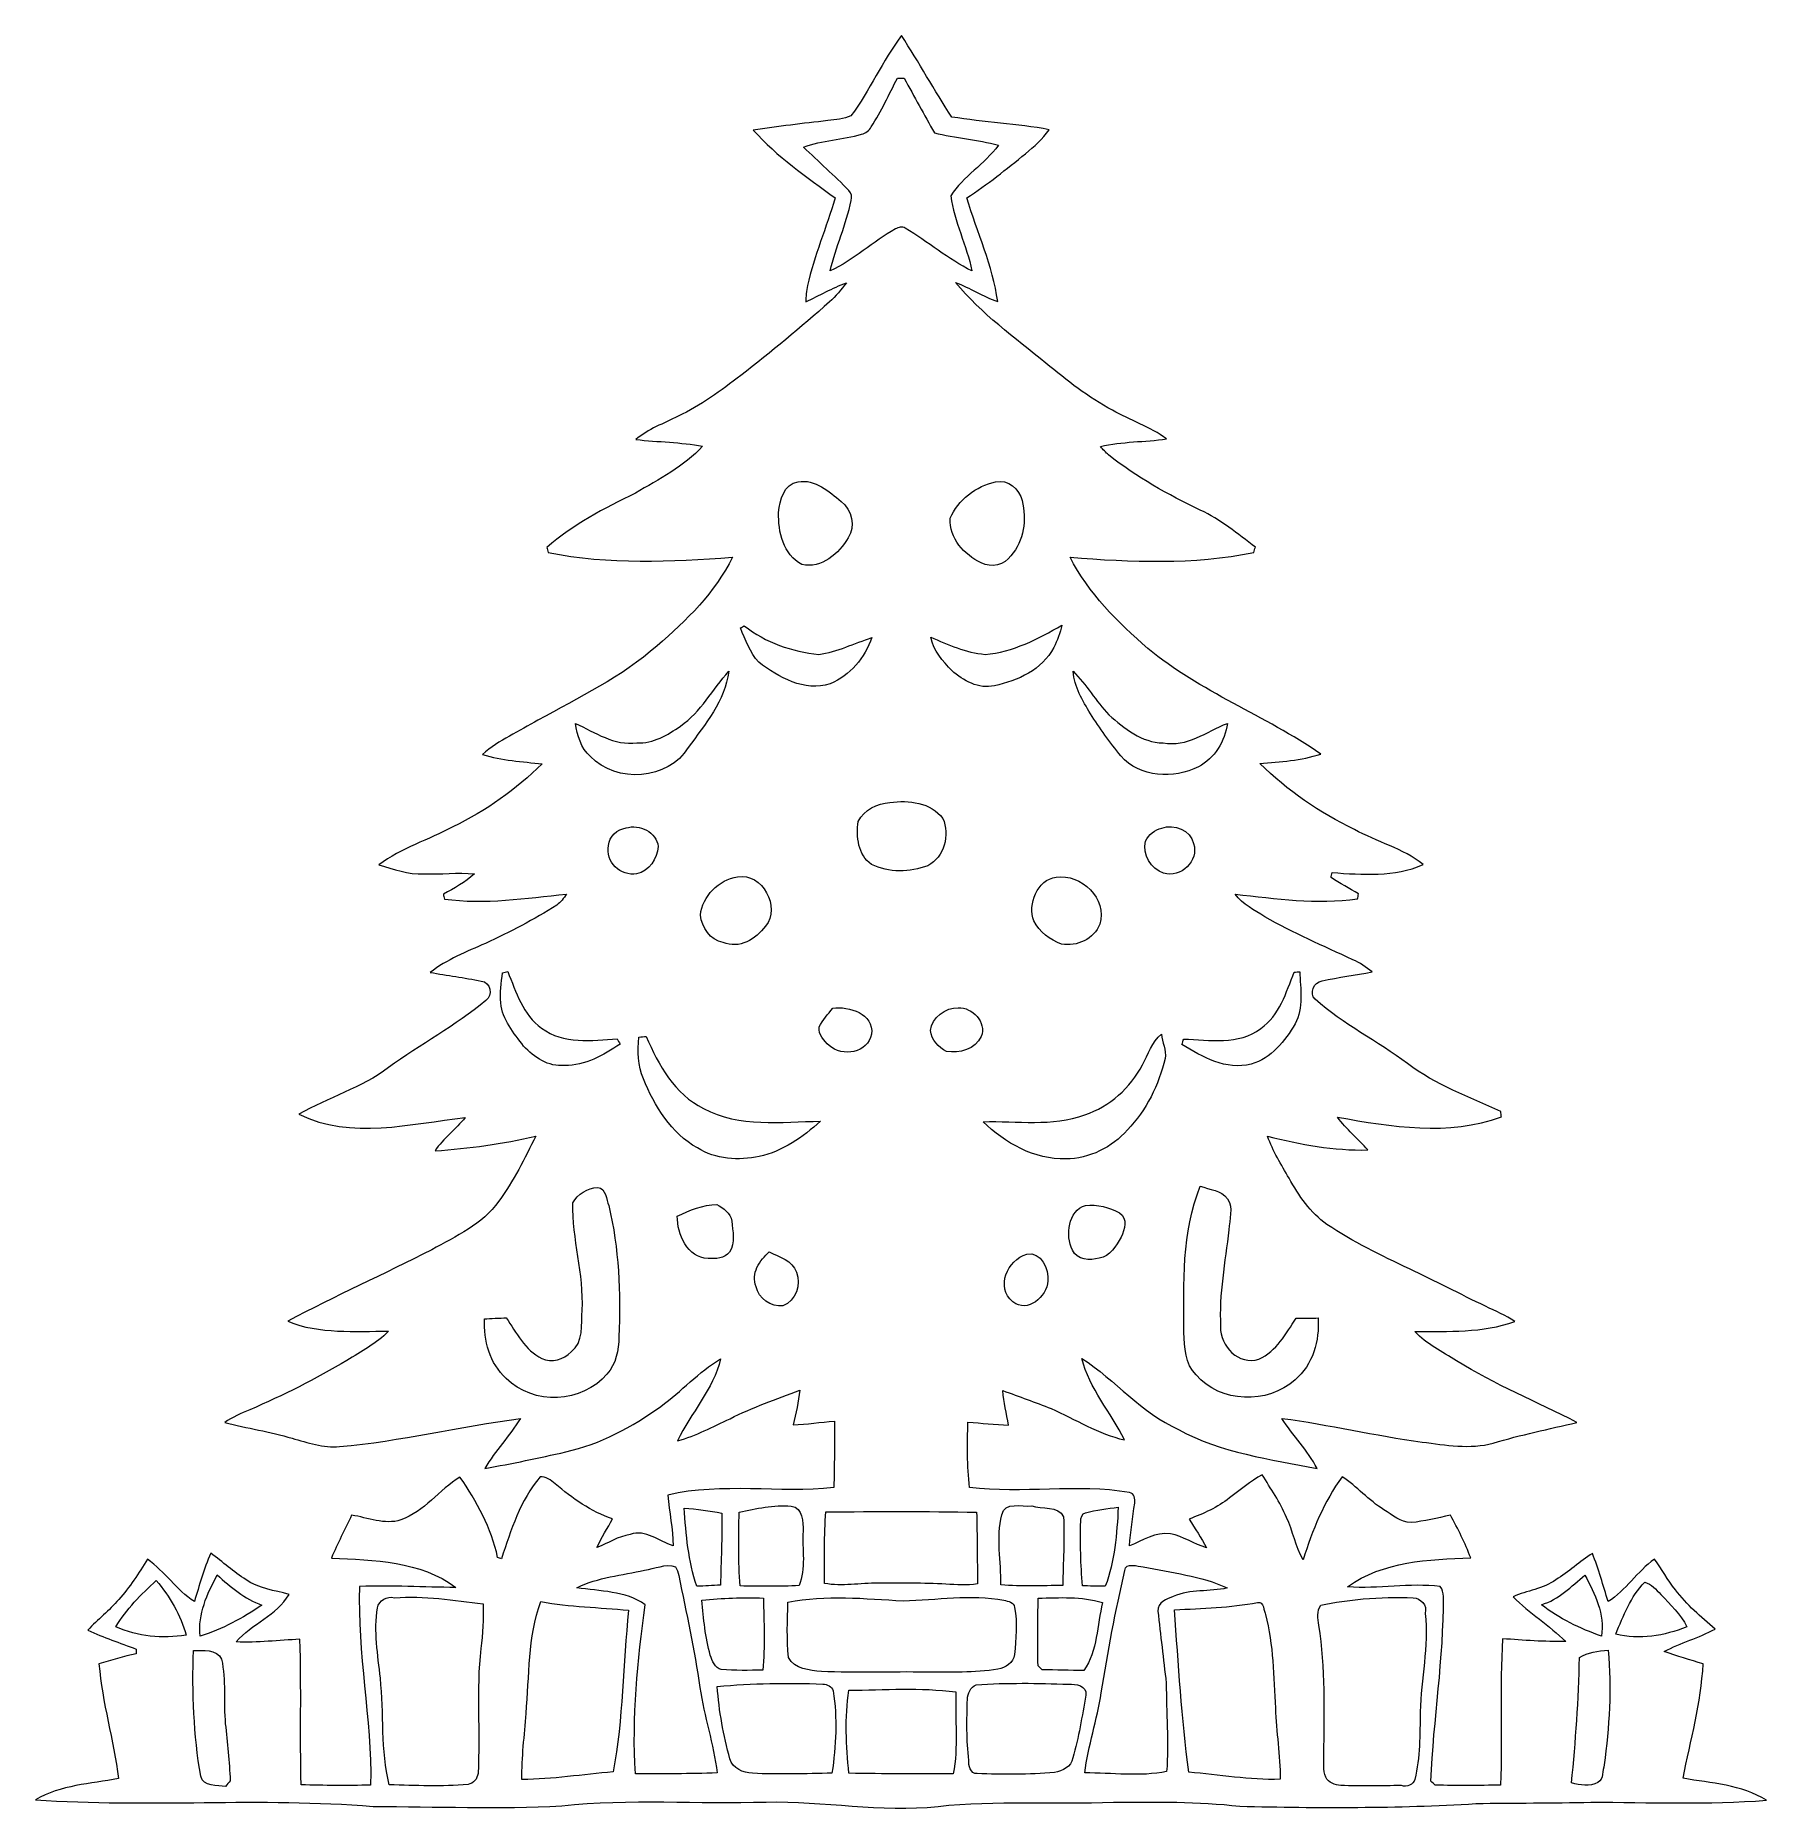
# Model space of a CAD drawing. Header units: centimetres. Extents: x -15.6 to 15.6, y -16.1 to 16.
import ezdxf

# ---------------------------------------------------------------- set-up
doc = ezdxf.new("R2010")
doc.units = ezdxf.units.CM
doc.header["$MEASUREMENT"] = 0
doc.layers.add('Layer 1', color=7, linetype='Continuous')

msp = doc.modelspace()

# ---------------------------------------------------------------- linework, layer by layer
at = {"layer": 'Layer 1', "color": 253, "lineweight": 9}
for points, knots in [([(-0.90346, 14.53816), (-0.5595, 14.995), (-0.33584, 15.53123), (0.01164, 15.98631), (0.01164, 15.98631), (0.31962, 15.50053), (0.60325, 14.99959), (0.91511, 14.51628), (0.91511, 14.51628), (1.49825, 14.42033), (2.09162, 14.39705), (2.67265, 14.28733), (2.67265, 14.28733), (2.55623, 14.12011), (2.39995, 13.98676), (2.24649, 13.85553), (2.24649, 13.85553), (1.90324, 13.57648), (1.55716, 13.29955), (1.18639, 13.05825), (1.18639, 13.05825), (1.37619, 12.43666), (1.651, 11.83517), (1.74519, 11.18818), (1.74519, 11.18818), (1.4799, 11.27884), (1.2439, 11.43512), (0.98214, 11.53249), (0.98214, 11.53249), (1.45168, 10.96875), (2.0514, 10.53766), (2.61444, 10.07411), (2.61444, 10.07411), (2.99791, 9.77001), (3.3782, 9.45428), (3.81565, 9.22956), (3.81565, 9.22956), (4.1335, 9.04188), (4.49474, 8.93358), (4.79178, 8.71062), (4.79178, 8.71062), (4.39526, 8.65347), (3.98886, 8.66758), (3.59763, 8.57267), (3.59763, 8.57267), (3.64384, 8.51941), (3.69076, 8.46544), (3.7465, 8.4217), (3.7465, 8.4217), (4.25203, 8.02129), (4.81648, 7.70168), (5.39927, 7.42827), (5.39927, 7.42827), (5.76192, 7.25506), (6.07801, 7.00282), (6.39269, 6.75588), (6.39269, 6.75588), (6.38598, 6.73295), (6.37223, 6.68673), (6.36517, 6.6638), (6.36517, 6.6638), (5.27332, 6.43979), (4.1529, 6.48741), (3.04906, 6.57702), (3.04906, 6.57702), (3.38102, 5.92685), (3.9109, 5.40615), (4.45523, 4.93131), (4.45523, 4.93131), (5.39821, 4.14815), (6.57013, 3.72023), (7.57202, 3.02667), (7.57202, 3.02667), (7.2196, 2.90496), (6.84177, 2.88873), (6.47347, 2.85733), (6.47347, 2.85733), (6.97195, 2.36872), (7.5505, 1.96657), (8.18057, 1.66671), (8.18057, 1.66671), (8.58379, 1.43846), (9.05651, 1.33016), (9.41846, 1.03277), (9.41846, 1.03277), (8.9027, 0.80028), (8.32732, 0.85355), (7.77875, 0.88813), (7.77875, 0.88813), (7.77381, 0.86555), (7.76429, 0.82004), (7.75935, 0.79746), (7.75935, 0.79746), (7.92339, 0.69833), (8.08708, 0.59779), (8.25394, 0.50254), (8.25394, 0.50254), (8.24971, 0.48102), (8.24124, 0.43798), (8.23736, 0.41646), (8.23736, 0.41646), (7.50041, 0.30604), (6.7631, 0.4207), (6.03038, 0.49654), (6.03038, 0.49654), (6.16903, 0.31768), (6.37611, 0.21115), (6.56378, 0.09155), (6.56378, 0.09155), (7.07637, -0.19984), (7.61718, -0.43655), (8.15128, -0.6842), (8.15128, -0.6842), (8.27723, -0.73889), (8.394, -0.81367), (8.49771, -0.90328), (8.49771, -0.90328), (8.1975, -0.96008), (7.89411, -0.99994), (7.59566, -1.06203), (7.59566, -1.06203), (7.45278, -1.08567), (7.35118, -1.29275), (7.47501, -1.39683), (7.47501, -1.39683), (7.97878, -1.85191), (8.59755, -2.1493), (9.13695, -2.55676), (9.13695, -2.55676), (9.64565, -2.93917), (10.24537, -3.16248), (10.82146, -3.4193), (10.82146, -3.4193), (10.82428, -3.44435), (10.82993, -3.4948), (10.83275, -3.51984), (10.83275, -3.51984), (9.87566, -3.8652), (8.84978, -3.69835), (7.87718, -3.52196), (7.87718, -3.52196), (8.03346, -3.74174), (8.24265, -3.9139), (8.42151, -4.11427), (8.42151, -4.11427), (7.81121, -4.13015), (7.20372, -4.01197), (6.61282, -3.86768), (6.61282, -3.86768), (6.70913, -4.13579), (6.86012, -4.37921), (7.00088, -4.62545), (7.00088, -4.62545), (7.17938, -4.9373), (7.38435, -5.2481), (7.68385, -5.45694), (7.68385, -5.45694), (8.15199, -5.77339), (8.66528, -6.01398), (9.17258, -6.26057), (9.17258, -6.26057), (9.63507, -6.47647), (10.08592, -6.7153), (10.547, -6.93403), (10.547, -6.93403), (10.72409, -7.02116), (10.90824, -7.09807), (11.07299, -7.20849), (11.07299, -7.20849), (10.49514, -7.41804), (9.87319, -7.38346), (9.26924, -7.38981), (9.26924, -7.38981), (9.48408, -7.61383), (9.76313, -7.75422), (10.02348, -7.91722), (10.02348, -7.91722), (10.71492, -8.34796), (11.47198, -8.65699), (12.19341, -9.03023), (12.19341, -9.03023), (11.68859, -9.14771), (11.18094, -9.25283), (10.68423, -9.40206), (10.68423, -9.40206), (10.26548, -9.51848), (9.82522, -9.43522), (9.40365, -9.3823), (9.40365, -9.3823), (8.55486, -9.26871), (7.71984, -9.06798), (6.87141, -8.95579), (6.87141, -8.95579), (7.06861, -9.26764), (7.33707, -9.53118), (7.50817, -9.85996), (7.50817, -9.85996), (6.66009, -9.6924), (5.77744, -9.5781), (5.00768, -9.15758), (5.00768, -9.15758), (4.33776, -8.85737), (3.87068, -8.26646), (3.2632, -7.87418), (3.2632, -7.87418), (3.39302, -8.42168), (3.79166, -8.84783), (4.0326, -9.34456), (4.0326, -9.34456), (3.55988, -9.23695), (3.14643, -8.97167), (2.70687, -8.7787), (2.70687, -8.7787), (2.419, -8.66828), (2.13043, -8.55892), (1.83974, -8.45591), (1.83974, -8.45591), (1.84715, -8.66652), (1.90747, -8.86901), (1.93957, -9.07609), (1.93957, -9.07609), (1.69475, -9.06798), (1.45168, -9.04187), (1.20791, -9.02388), (1.20791, -9.02388), (1.19662, -9.41617), (1.19239, -9.81022), (1.23543, -10.2011), (1.23543, -10.2011), (2.19569, -10.32246), (3.16724, -10.12983), (4.12362, -10.29247), (4.12362, -10.29247), (4.20899, -10.30799), (4.22487, -10.411), (4.2157, -10.48332), (4.2157, -10.48332), (4.18148, -10.73979), (4.13985, -10.99556), (4.1215, -11.2545), (4.1215, -11.2545), (4.35998, -11.15783), (4.59035, -11.00226), (4.86128, -11.03683), (4.86128, -11.03683), (5.09164, -11.08269), (5.2892, -11.2238), (5.51462, -11.28801), (5.51462, -11.28801), (5.41937, -11.11021), (5.29802, -10.94758), (5.201, -10.77154), (5.201, -10.77154), (5.45642, -10.67488), (5.71006, -10.56164), (5.92561, -10.39125), (5.92561, -10.39125), (6.11752, -10.24555), (6.30485, -10.0928), (6.51404, -9.97179), (6.51404, -9.97179), (6.67138, -10.22121), (6.8386, -10.46815), (6.95431, -10.7412), (6.95431, -10.7412), (7.07214, -10.98956), (7.11553, -11.26825), (7.25593, -11.50673), (7.25593, -11.50673), (7.41715, -10.97545), (7.63623, -10.46286), (7.95726, -10.00743), (7.95726, -10.00743), (8.22572, -10.18416), (8.43668, -10.43499), (8.71255, -10.60327), (8.71255, -10.60327), (8.86178, -10.69781), (9.01383, -10.83293), (9.20186, -10.8354), (9.20186, -10.8354), (9.44175, -10.81246), (9.67705, -10.75602), (9.91094, -10.70099), (9.91094, -10.70099), (10.04993, -10.95005), (10.17764, -11.20546), (10.27818, -11.47286), (10.27818, -11.47286), (9.52288, -11.49862), (8.6935, -11.53001), (8.0578, -11.99462), (8.0578, -11.99462), (8.61554, -12.03625), (9.17434, -11.92407), (9.72961, -11.98616), (9.72961, -11.98616), (9.76842, -12.03837), (9.7857, -12.10469), (9.78641, -12.1696), (9.78641, -12.1696), (9.79311, -13.28367), (9.60826, -14.38681), (9.55746, -15.49841), (9.55746, -15.49841), (9.58462, -15.52275), (9.61214, -15.5478), (9.64001, -15.5732), (9.64001, -15.5732), (10.0323, -15.57673), (10.42494, -15.5792), (10.81793, -15.56967), (10.81793, -15.56967), (10.85145, -14.69055), (10.79782, -13.80966), (10.85321, -12.9316), (10.85321, -12.9316), (11.23209, -12.957), (11.61098, -12.98558), (11.99162, -12.98275), (11.99162, -12.98275), (11.696, -12.68959), (11.33828, -12.46805), (11.043, -12.17383), (11.043, -12.17383), (11.29383, -12.05671), (11.58558, -12.03519), (11.81277, -11.86692), (11.81277, -11.86692), (12.04489, -11.72439), (12.24668, -11.53883), (12.47528, -11.39067), (12.47528, -11.39067), (12.58076, -11.67677), (12.67178, -11.96816), (12.75715, -12.26097), (12.75715, -12.26097), (13.07853, -12.05636), (13.2835, -11.71663), (13.59288, -11.49403), (13.59288, -11.49403), (13.72517, -11.67395), (13.82924, -11.87397), (13.97247, -12.04648), (13.97247, -12.04648), (14.17497, -12.316), (14.43002, -12.53966), (14.6879, -12.75486), (14.6879, -12.75486), (14.39298, -12.91431), (14.0656, -13.00286), (13.77033, -13.16267), (13.77033, -13.16267), (14.00175, -13.24381), (14.23776, -13.31295), (14.47271, -13.38527), (14.47271, -13.38527), (14.43214, -14.08554), (14.24658, -14.76358), (14.109, -15.44796), (14.109, -15.44796), (14.6177, -15.53792), (15.16662, -15.56015), (15.6143, -15.84413), (15.6143, -15.84413), (14.56161, -15.92457), (13.50292, -15.88047), (12.44777, -15.87765), (12.44777, -15.87765), (11.75562, -15.90093), (11.06347, -15.88576), (10.37167, -15.90446), (10.37167, -15.90446), (8.95385, -15.98877), (7.53216, -15.98595), (6.11329, -15.95138), (6.11329, -15.95138), (5.35623, -15.86424), (4.59423, -15.87165), (3.83364, -15.88047), (3.83364, -15.88047), (2.77883, -15.91892), (1.71979, -15.83849), (0.66781, -15.95491), (0.66781, -15.95491), (-0.36618, -16.06391), (-1.39665, -15.85225), (-2.43134, -15.87553), (-2.43134, -15.87553), (-3.66042, -15.91257), (-4.89479, -15.81203), (-6.12034, -15.94362), (-6.12034, -15.94362), (-7.25417, -16.00535), (-8.39047, -15.95667), (-9.525, -15.95632), (-9.525, -15.95632), (-11.55135, -15.78309), (-13.58759, -15.98136), (-15.6143, -15.83496), (-15.6143, -15.83496), (-15.16062, -15.56967), (-14.62264, -15.54674), (-14.11781, -15.45361), (-14.11781, -15.45361), (-14.20565, -14.75899), (-14.40991, -14.08483), (-14.46988, -13.38563), (-14.46988, -13.38563), (-14.24728, -13.31789), (-14.02468, -13.24981), (-13.79714, -13.20006), (-13.79714, -13.20006), (-13.79784, -13.1796), (-13.7989, -13.13798), (-13.79961, -13.11751), (-13.79961, -13.11751), (-14.09065, -13.00463), (-14.3891, -12.91043), (-14.67097, -12.77497), (-14.67097, -12.77497), (-14.49493, -12.58129), (-14.28256, -12.42466), (-14.11393, -12.22463), (-14.11393, -12.22463), (-13.9132, -12.00274), (-13.75269, -11.74909), (-13.595, -11.4965), (-13.595, -11.4965), (-13.28138, -11.71593), (-13.06936, -12.05177), (-12.74903, -12.26097), (-12.74903, -12.26097), (-12.66049, -11.96711), (-12.57688, -11.67148), (-12.45341, -11.38996), (-12.45341, -11.38996), (-12.23468, -11.54095), (-12.04348, -11.72898), (-11.81558, -11.86727), (-11.81558, -11.86727), (-11.5884, -12.03131), (-11.303, -12.05495), (-11.04088, -12.13115), (-11.04088, -12.13115), (-11.25996, -12.51179), (-11.71751, -12.65573), (-11.99374, -12.98663), (-11.99374, -12.98663), (-11.60956, -13.00674), (-11.2268, -12.957), (-10.84333, -12.94007), (-10.84333, -12.94007), (-10.81617, -13.81531), (-10.84439, -14.6909), (-10.82357, -15.5665), (-10.82357, -15.5665), (-10.40553, -15.57673), (-9.98714, -15.58273), (-9.56874, -15.57003), (-9.56874, -15.57003), (-9.54687, -14.37164), (-9.81675, -13.18772), (-9.76665, -11.98863), (-9.76665, -11.98863), (-9.18739, -11.96393), (-8.60883, -12.00344), (-8.02957, -12.0038), (-8.02957, -12.0038), (-8.67375, -11.52931), (-9.50948, -11.51273), (-10.275, -11.47428), (-10.275, -11.47428), (-10.16353, -11.21251), (-10.03653, -10.95781), (-9.91129, -10.7024), (-9.91129, -10.7024), (-9.61813, -10.74614), (-9.31862, -10.88161), (-9.023, -10.78812), (-9.023, -10.78812), (-8.60002, -10.63255), (-8.3312, -10.24767), (-7.95761, -10.01378), (-7.95761, -10.01378), (-7.65069, -10.45475), (-7.39352, -10.93523), (-7.27675, -11.46334), (-7.27675, -11.46334), (-7.25875, -11.46934), (-7.22348, -11.48133), (-7.20584, -11.48733), (-7.20584, -11.48733), (-7.04038, -10.96839), (-6.86788, -10.43499), (-6.51228, -10.0106), (-6.51228, -10.0106), (-6.40397, -9.99331), (-6.31966, -10.07798), (-6.23923, -10.13654), (-6.23923, -10.13654), (-5.92949, -10.39654), (-5.59223, -10.63925), (-5.20418, -10.7659), (-5.20418, -10.7659), (-5.29237, -10.94123), (-5.40455, -11.10421), (-5.48569, -11.28342), (-5.48569, -11.28342), (-5.28532, -11.20828), (-5.10117, -11.08587), (-4.88809, -11.04812), (-4.88809, -11.04812), (-4.60163, -10.95534), (-4.36527, -11.16912), (-4.11057, -11.25767), (-4.11057, -11.25767), (-4.11621, -10.94864), (-4.18147, -10.6449), (-4.20758, -10.33798), (-4.20758, -10.33798), (-3.22262, -10.11078), (-2.20662, -10.31011), (-1.21144, -10.20392), (-1.21144, -10.20392), (-1.20085, -9.80527), (-1.1998, -9.40629), (-1.20015, -9.00764), (-1.20015, -9.00764), (-1.44992, -9.01859), (-1.69651, -9.06833), (-1.94663, -9.07115), (-1.94663, -9.07115), (-1.89053, -8.86547), (-1.84926, -8.65593), (-1.82527, -8.44427), (-1.82527, -8.44427), (-2.24719, -8.61148), (-2.67935, -8.75647), (-3.08504, -8.96179), (-3.08504, -8.96179), (-3.39478, -9.10502), (-3.69852, -9.27012), (-4.02978, -9.36043), (-4.02978, -9.36043), (-3.79271, -8.85631), (-3.38702, -8.4358), (-3.25578, -7.88194), (-3.25578, -7.88194), (-3.65372, -8.11758), (-3.96099, -8.47001), (-4.33387, -8.73919), (-4.33387, -8.73919), (-4.84822, -9.11419), (-5.42466, -9.41899), (-6.04908, -9.5601), (-6.04908, -9.5601), (-6.53203, -9.67299), (-7.01887, -9.7693), (-7.50605, -9.86031), (-7.50605, -9.86031), (-7.32472, -9.53858), (-7.06049, -9.27329), (-6.86752, -8.95897), (-6.86752, -8.95897), (-7.95761, -9.10289), (-9.03111, -9.36749), (-10.12754, -9.4645), (-10.12754, -9.4645), (-10.42247, -9.49978), (-10.7061, -9.38618), (-10.9862, -9.31456), (-10.9862, -9.31456), (-11.3852, -9.19463), (-11.79795, -9.1336), (-12.20117, -9.03094), (-12.20117, -9.03094), (-12.06288, -8.93181), (-11.90484, -8.86688), (-11.74962, -8.80022), (-11.74962, -8.80022), (-11.14601, -8.54375), (-10.56111, -8.24318), (-9.99596, -7.91051), (-9.99596, -7.91051), (-9.7409, -7.74541), (-9.46044, -7.60748), (-9.24877, -7.38452), (-9.24877, -7.38452), (-9.85202, -7.37923), (-10.49126, -7.4392), (-11.06311, -7.20531), (-11.06311, -7.20531), (-10.21221, -6.74529), (-9.32568, -6.35547), (-8.46525, -5.91415), (-8.46525, -5.91415), (-8.03063, -5.67531), (-7.55297, -5.45553), (-7.25593, -5.04067), (-7.25593, -5.04067), (-6.99276, -4.67307), (-6.78603, -4.26879), (-6.58918, -3.86309), (-6.58918, -3.86309), (-7.18538, -4.01019), (-7.79603, -4.08287), (-8.40705, -4.13191), (-8.40705, -4.13191), (-8.25888, -3.90295), (-8.03169, -3.74103), (-7.86165, -3.53007), (-7.86165, -3.53007), (-8.84731, -3.63802), (-9.92399, -3.93506), (-10.86132, -3.4701), (-10.86132, -3.4701), (-10.33286, -3.16918), (-9.73561, -2.99667), (-9.24454, -2.62908), (-9.24454, -2.62908), (-8.67092, -2.20998), (-8.03557, -1.87731), (-7.49159, -1.41764), (-7.49159, -1.41764), (-7.35224, -1.33227), (-7.40904, -1.08143), (-7.57273, -1.06838), (-7.57273, -1.06838), (-7.87823, -1.00664), (-8.18762, -0.96678), (-8.49418, -0.91069), (-8.49418, -0.91069), (-8.19326, -0.68103), (-7.83943, -0.53992), (-7.49617, -0.38822), (-7.49617, -0.38822), (-7.05697, -0.17973), (-6.61952, 0.03687), (-6.21136, 0.30287), (-6.21136, 0.30287), (-6.13586, 0.3519), (-6.08612, 0.42881), (-6.03567, 0.50148), (-6.03567, 0.50148), (-6.76733, 0.42705), (-7.50323, 0.30745), (-8.23877, 0.41188), (-8.23877, 0.41188), (-8.243, 0.4334), (-8.25182, 0.47608), (-8.25606, 0.4976), (-8.25606, 0.4976), (-8.06168, 0.60661), (-7.86236, 0.71421), (-7.69726, 0.86625), (-7.69726, 0.86625), (-8.00065, 0.8973), (-8.3058, 0.8525), (-8.60989, 0.86555), (-8.60989, 0.86555), (-8.88894, 0.85179), (-9.15493, 0.95198), (-9.41811, 1.02853), (-9.41811, 1.02853), (-9.01347, 1.33086), (-8.52593, 1.47938), (-8.08425, 1.71504), (-8.08425, 1.71504), (-7.48735, 1.99797), (-6.94619, 2.3899), (-6.47277, 2.84957), (-6.47277, 2.84957), (-6.83366, 2.89085), (-7.20337, 2.90531), (-7.55015, 3.02137), (-7.55015, 3.02137), (-7.25276, 3.27855), (-6.88763, 3.44012), (-6.54967, 3.63556), (-6.54967, 3.63556), (-5.81272, 4.0476), (-5.03731, 4.41414), (-4.40161, 4.97999), (-4.40161, 4.97999), (-3.87032, 5.43261), (-3.35103, 5.94202), (-3.04059, 6.57632), (-3.04059, 6.57632), (-4.14831, 6.49765), (-5.27191, 6.43767), (-6.36799, 6.66345), (-6.36799, 6.66345), (-6.37399, 6.68568), (-6.38598, 6.73013), (-6.39198, 6.75235), (-6.39198, 6.75235), (-5.91573, 7.16792), (-5.35517, 7.45896), (-4.79037, 7.73201), (-4.79037, 7.73201), (-4.3695, 7.98496), (-3.91125, 8.21356), (-3.57893, 8.58186), (-3.57893, 8.58186), (-3.97651, 8.64887), (-4.38079, 8.65665), (-4.7812, 8.69933), (-4.7812, 8.69933), (-4.56036, 8.89124), (-4.2806, 8.98896), (-4.02272, 9.11842), (-4.02272, 9.11842), (-3.61315, 9.30892), (-3.24767, 9.58022), (-2.89137, 9.85538), (-2.89137, 9.85538), (-2.34315, 10.27941), (-1.80693, 10.72004), (-1.29081, 11.18324), (-1.29081, 11.18324), (-1.17475, 11.28449), (-1.0802, 11.40725), (-0.98495, 11.5279), (-0.98495, 11.5279), (-1.23719, 11.43089), (-1.47249, 11.2986), (-1.71591, 11.18324), (-1.71591, 11.18324), (-1.71591, 11.28131), (-1.71027, 11.37974), (-1.68769, 11.47534), (-1.68769, 11.47534), (-1.56351, 12.01544), (-1.34655, 12.52732), (-1.18745, 13.0572), (-1.18745, 13.0572), (-1.7025, 13.43608), (-2.23873, 13.8012), (-2.66629, 14.28169), (-2.66629, 14.28169), (-2.21791, 14.34695), (-1.76777, 14.40128), (-1.31727, 14.45137), (-1.31727, 14.45137), (-1.18004, 14.4743), (-1.03117, 14.4743), (-0.90346, 14.53816), (-0.90346, 14.53816), (-0.90346, 14.53816), (-0.90346, 14.53816), (-0.90346, 14.53816)], [0, 0, 0, 0, 0.00529101, 0.00529101, 0.00529101, 0.00529101, 0.01058201, 0.01058201, 0.01058201, 0.01058201, 0.01587302, 0.01587302, 0.01587302, 0.01587302, 0.02116402, 0.02116402, 0.02116402, 0.02116402, 0.02645503, 0.02645503, 0.02645503, 0.02645503, 0.03174603, 0.03174603, 0.03174603, 0.03174603, 0.03703704, 0.03703704, 0.03703704, 0.03703704, 0.04232804, 0.04232804, 0.04232804, 0.04232804, 0.04761905, 0.04761905, 0.04761905, 0.04761905, 0.05291005, 0.05291005, 0.05291005, 0.05291005, 0.05820106, 0.05820106, 0.05820106, 0.05820106, 0.06349206, 0.06349206, 0.06349206, 0.06349206, 0.06878307, 0.06878307, 0.06878307, 0.06878307, 0.07407407, 0.07407407, 0.07407407, 0.07407407, 0.07936508, 0.07936508, 0.07936508, 0.07936508, 0.08465608, 0.08465608, 0.08465608, 0.08465608, 0.08994709, 0.08994709, 0.08994709, 0.08994709, 0.0952381, 0.0952381, 0.0952381, 0.0952381, 0.1005291, 0.1005291, 0.1005291, 0.1005291, 0.10582011, 0.10582011, 0.10582011, 0.10582011, 0.11111111, 0.11111111, 0.11111111, 0.11111111, 0.11640212, 0.11640212, 0.11640212, 0.11640212, 0.12169312, 0.12169312, 0.12169312, 0.12169312, 0.12698413, 0.12698413, 0.12698413, 0.12698413, 0.13227513, 0.13227513, 0.13227513, 0.13227513, 0.13756614, 0.13756614, 0.13756614, 0.13756614, 0.14285714, 0.14285714, 0.14285714, 0.14285714, 0.14814815, 0.14814815, 0.14814815, 0.14814815, 0.15343915, 0.15343915, 0.15343915, 0.15343915, 0.15873016, 0.15873016, 0.15873016, 0.15873016, 0.16402116, 0.16402116, 0.16402116, 0.16402116, 0.16931217, 0.16931217, 0.16931217, 0.16931217, 0.17460317, 0.17460317, 0.17460317, 0.17460317, 0.17989418, 0.17989418, 0.17989418, 0.17989418, 0.18518519, 0.18518519, 0.18518519, 0.18518519, 0.19047619, 0.19047619, 0.19047619, 0.19047619, 0.1957672, 0.1957672, 0.1957672, 0.1957672, 0.2010582, 0.2010582, 0.2010582, 0.2010582, 0.20634921, 0.20634921, 0.20634921, 0.20634921, 0.21164021, 0.21164021, 0.21164021, 0.21164021, 0.21693122, 0.21693122, 0.21693122, 0.21693122, 0.22222222, 0.22222222, 0.22222222, 0.22222222, 0.22751323, 0.22751323, 0.22751323, 0.22751323, 0.23280423, 0.23280423, 0.23280423, 0.23280423, 0.23809524, 0.23809524, 0.23809524, 0.23809524, 0.24338624, 0.24338624, 0.24338624, 0.24338624, 0.24867725, 0.24867725, 0.24867725, 0.24867725, 0.25396825, 0.25396825, 0.25396825, 0.25396825, 0.25925926, 0.25925926, 0.25925926, 0.25925926, 0.26455026, 0.26455026, 0.26455026, 0.26455026, 0.26984127, 0.26984127, 0.26984127, 0.26984127, 0.27513228, 0.27513228, 0.27513228, 0.27513228, 0.28042328, 0.28042328, 0.28042328, 0.28042328, 0.28571429, 0.28571429, 0.28571429, 0.28571429, 0.29100529, 0.29100529, 0.29100529, 0.29100529, 0.2962963, 0.2962963, 0.2962963, 0.2962963, 0.3015873, 0.3015873, 0.3015873, 0.3015873, 0.30687831, 0.30687831, 0.30687831, 0.30687831, 0.31216931, 0.31216931, 0.31216931, 0.31216931, 0.31746032, 0.31746032, 0.31746032, 0.31746032, 0.32275132, 0.32275132, 0.32275132, 0.32275132, 0.32804233, 0.32804233, 0.32804233, 0.32804233, 0.33333333, 0.33333333, 0.33333333, 0.33333333, 0.33862434, 0.33862434, 0.33862434, 0.33862434, 0.34391534, 0.34391534, 0.34391534, 0.34391534, 0.34920635, 0.34920635, 0.34920635, 0.34920635, 0.35449735, 0.35449735, 0.35449735, 0.35449735, 0.35978836, 0.35978836, 0.35978836, 0.35978836, 0.36507937, 0.36507937, 0.36507937, 0.36507937, 0.37037037, 0.37037037, 0.37037037, 0.37037037, 0.37566138, 0.37566138, 0.37566138, 0.37566138, 0.38095238, 0.38095238, 0.38095238, 0.38095238, 0.38624339, 0.38624339, 0.38624339, 0.38624339, 0.39153439, 0.39153439, 0.39153439, 0.39153439, 0.3968254, 0.3968254, 0.3968254, 0.3968254, 0.4021164, 0.4021164, 0.4021164, 0.4021164, 0.40740741, 0.40740741, 0.40740741, 0.40740741, 0.41269841, 0.41269841, 0.41269841, 0.41269841, 0.41798942, 0.41798942, 0.41798942, 0.41798942, 0.42328042, 0.42328042, 0.42328042, 0.42328042, 0.42857143, 0.42857143, 0.42857143, 0.42857143, 0.43386243, 0.43386243, 0.43386243, 0.43386243, 0.43915344, 0.43915344, 0.43915344, 0.43915344, 0.44444444, 0.44444444, 0.44444444, 0.44444444, 0.44973545, 0.44973545, 0.44973545, 0.44973545, 0.45502646, 0.45502646, 0.45502646, 0.45502646, 0.46031746, 0.46031746, 0.46031746, 0.46031746, 0.46560847, 0.46560847, 0.46560847, 0.46560847, 0.47089947, 0.47089947, 0.47089947, 0.47089947, 0.47619048, 0.47619048, 0.47619048, 0.47619048, 0.48148148, 0.48148148, 0.48148148, 0.48148148, 0.48677249, 0.48677249, 0.48677249, 0.48677249, 0.49206349, 0.49206349, 0.49206349, 0.49206349, 0.4973545, 0.4973545, 0.4973545, 0.4973545, 0.5026455, 0.5026455, 0.5026455, 0.5026455, 0.50793651, 0.50793651, 0.50793651, 0.50793651, 0.51322751, 0.51322751, 0.51322751, 0.51322751, 0.51851852, 0.51851852, 0.51851852, 0.51851852, 0.52380952, 0.52380952, 0.52380952, 0.52380952, 0.52910053, 0.52910053, 0.52910053, 0.52910053, 0.53439153, 0.53439153, 0.53439153, 0.53439153, 0.53968254, 0.53968254, 0.53968254, 0.53968254, 0.54497354, 0.54497354, 0.54497354, 0.54497354, 0.55026455, 0.55026455, 0.55026455, 0.55026455, 0.55555556, 0.55555556, 0.55555556, 0.55555556, 0.56084656, 0.56084656, 0.56084656, 0.56084656, 0.56613757, 0.56613757, 0.56613757, 0.56613757, 0.57142857, 0.57142857, 0.57142857, 0.57142857, 0.57671958, 0.57671958, 0.57671958, 0.57671958, 0.58201058, 0.58201058, 0.58201058, 0.58201058, 0.58730159, 0.58730159, 0.58730159, 0.58730159, 0.59259259, 0.59259259, 0.59259259, 0.59259259, 0.5978836, 0.5978836, 0.5978836, 0.5978836, 0.6031746, 0.6031746, 0.6031746, 0.6031746, 0.60846561, 0.60846561, 0.60846561, 0.60846561, 0.61375661, 0.61375661, 0.61375661, 0.61375661, 0.61904762, 0.61904762, 0.61904762, 0.61904762, 0.62433862, 0.62433862, 0.62433862, 0.62433862, 0.62962963, 0.62962963, 0.62962963, 0.62962963, 0.63492063, 0.63492063, 0.63492063, 0.63492063, 0.64021164, 0.64021164, 0.64021164, 0.64021164, 0.64550265, 0.64550265, 0.64550265, 0.64550265, 0.65079365, 0.65079365, 0.65079365, 0.65079365, 0.65608466, 0.65608466, 0.65608466, 0.65608466, 0.66137566, 0.66137566, 0.66137566, 0.66137566, 0.66666667, 0.66666667, 0.66666667, 0.66666667, 0.67195767, 0.67195767, 0.67195767, 0.67195767, 0.67724868, 0.67724868, 0.67724868, 0.67724868, 0.68253968, 0.68253968, 0.68253968, 0.68253968, 0.68783069, 0.68783069, 0.68783069, 0.68783069, 0.69312169, 0.69312169, 0.69312169, 0.69312169, 0.6984127, 0.6984127, 0.6984127, 0.6984127, 0.7037037, 0.7037037, 0.7037037, 0.7037037, 0.70899471, 0.70899471, 0.70899471, 0.70899471, 0.71428571, 0.71428571, 0.71428571, 0.71428571, 0.71957672, 0.71957672, 0.71957672, 0.71957672, 0.72486772, 0.72486772, 0.72486772, 0.72486772, 0.73015873, 0.73015873, 0.73015873, 0.73015873, 0.73544974, 0.73544974, 0.73544974, 0.73544974, 0.74074074, 0.74074074, 0.74074074, 0.74074074, 0.74603175, 0.74603175, 0.74603175, 0.74603175, 0.75132275, 0.75132275, 0.75132275, 0.75132275, 0.75661376, 0.75661376, 0.75661376, 0.75661376, 0.76190476, 0.76190476, 0.76190476, 0.76190476, 0.76719577, 0.76719577, 0.76719577, 0.76719577, 0.77248677, 0.77248677, 0.77248677, 0.77248677, 0.77777778, 0.77777778, 0.77777778, 0.77777778, 0.78306878, 0.78306878, 0.78306878, 0.78306878, 0.78835979, 0.78835979, 0.78835979, 0.78835979, 0.79365079, 0.79365079, 0.79365079, 0.79365079, 0.7989418, 0.7989418, 0.7989418, 0.7989418, 0.8042328, 0.8042328, 0.8042328, 0.8042328, 0.80952381, 0.80952381, 0.80952381, 0.80952381, 0.81481481, 0.81481481, 0.81481481, 0.81481481, 0.82010582, 0.82010582, 0.82010582, 0.82010582, 0.82539683, 0.82539683, 0.82539683, 0.82539683, 0.83068783, 0.83068783, 0.83068783, 0.83068783, 0.83597884, 0.83597884, 0.83597884, 0.83597884, 0.84126984, 0.84126984, 0.84126984, 0.84126984, 0.84656085, 0.84656085, 0.84656085, 0.84656085, 0.85185185, 0.85185185, 0.85185185, 0.85185185, 0.85714286, 0.85714286, 0.85714286, 0.85714286, 0.86243386, 0.86243386, 0.86243386, 0.86243386, 0.86772487, 0.86772487, 0.86772487, 0.86772487, 0.87301587, 0.87301587, 0.87301587, 0.87301587, 0.87830688, 0.87830688, 0.87830688, 0.87830688, 0.88359788, 0.88359788, 0.88359788, 0.88359788, 0.88888889, 0.88888889, 0.88888889, 0.88888889, 0.89417989, 0.89417989, 0.89417989, 0.89417989, 0.8994709, 0.8994709, 0.8994709, 0.8994709, 0.9047619, 0.9047619, 0.9047619, 0.9047619, 0.91005291, 0.91005291, 0.91005291, 0.91005291, 0.91534392, 0.91534392, 0.91534392, 0.91534392, 0.92063492, 0.92063492, 0.92063492, 0.92063492, 0.92592593, 0.92592593, 0.92592593, 0.92592593, 0.93121693, 0.93121693, 0.93121693, 0.93121693, 0.93650794, 0.93650794, 0.93650794, 0.93650794, 0.94179894, 0.94179894, 0.94179894, 0.94179894, 0.94708995, 0.94708995, 0.94708995, 0.94708995, 0.95238095, 0.95238095, 0.95238095, 0.95238095, 0.95767196, 0.95767196, 0.95767196, 0.95767196, 0.96296296, 0.96296296, 0.96296296, 0.96296296, 0.96825397, 0.96825397, 0.96825397, 0.96825397, 0.97354497, 0.97354497, 0.97354497, 0.97354497, 0.97883598, 0.97883598, 0.97883598, 0.97883598, 0.98412698, 0.98412698, 0.98412698, 0.98412698, 0.98941799, 0.98941799, 0.98941799, 0.98941799, 1, 1, 1, 1]), ([(-0.06279, 15.2169), (-0.21837, 14.9241), (-0.35348, 14.6193), (-0.53693, 14.34236), (-0.53693, 14.34236), (-0.5722, 14.27287), (-0.63641, 14.22418), (-0.71049, 14.20443), (-0.71049, 14.20443), (-1.05516, 14.10706), (-1.4224, 14.10212), (-1.75895, 13.97336), (-1.75895, 13.97336), (-1.48802, 13.70913), (-1.20015, 13.46254), (-0.93909, 13.18843), (-0.93909, 13.18843), (-0.89112, 13.14221), (-0.88265, 13.07378), (-0.89641, 13.01133), (-0.89641, 13.01133), (-0.98707, 12.57742), (-1.17863, 12.17243), (-1.27811, 11.74063), (-1.27811, 11.74063), (-0.8516, 11.93466), (-0.5087, 12.27121), (-0.10089, 12.49804), (-0.10089, 12.49804), (-0.04657, 12.52344), (0.02152, 12.55025), (0.07726, 12.51145), (0.07726, 12.51145), (0.48578, 12.26697), (0.85125, 11.95088), (1.28059, 11.74063), (1.28059, 11.74063), (1.18604, 12.19995), (0.96097, 12.62857), (0.89853, 13.09353), (0.89853, 13.09353), (1.12219, 13.44843), (1.5106, 13.66644), (1.75648, 14.00793), (1.75648, 14.00793), (1.37654, 14.10741), (0.98425, 14.14375), (0.60149, 14.22948), (0.60149, 14.22948), (0.42157, 14.55862), (0.2346, 14.88388), (0.05892, 15.21584), (0.05892, 15.21584), (0.01799, 15.2162), (-0.02258, 15.21655), (-0.06279, 15.2169), (-0.06279, 15.2169), (-0.06279, 15.2169), (-0.06279, 15.2169), (-0.06279, 15.2169)], [0, 0, 0, 0, 0.0625, 0.0625, 0.0625, 0.0625, 0.125, 0.125, 0.125, 0.125, 0.1875, 0.1875, 0.1875, 0.1875, 0.25, 0.25, 0.25, 0.25, 0.3125, 0.3125, 0.3125, 0.3125, 0.375, 0.375, 0.375, 0.375, 0.4375, 0.4375, 0.4375, 0.4375, 0.5, 0.5, 0.5, 0.5, 0.5625, 0.5625, 0.5625, 0.5625, 0.625, 0.625, 0.625, 0.625, 0.6875, 0.6875, 0.6875, 0.6875, 0.75, 0.75, 0.75, 0.75, 0.8125, 0.8125, 0.8125, 0.8125, 0.875, 0.875, 0.875, 0.875, 1, 1, 1, 1]), ([(-1.85667, 7.93839), (-2.11278, 7.89429), (-2.18863, 7.60854), (-2.20839, 7.38418), (-2.20839, 7.38418), (-2.21756, 7.03775), (-2.12619, 6.61971), (-1.78929, 6.4479), (-1.78929, 6.4479), (-1.43545, 6.36147), (-1.11901, 6.64687), (-0.95073, 6.92803), (-0.95073, 6.92803), (-0.81209, 7.13829), (-0.889, 7.4311), (-1.07773, 7.58279), (-1.07773, 7.58279), (-1.29787, 7.76165), (-1.54869, 7.9906), (-1.85667, 7.93839), (-1.85667, 7.93839), (-1.85667, 7.93839), (-1.85667, 7.93839), (-1.85667, 7.93839)], [0, 0, 0, 0, 0.14285714, 0.14285714, 0.14285714, 0.14285714, 0.28571429, 0.28571429, 0.28571429, 0.28571429, 0.42857143, 0.42857143, 0.42857143, 0.42857143, 0.57142857, 0.57142857, 0.57142857, 0.57142857, 0.71428571, 0.71428571, 0.71428571, 0.71428571, 1, 1, 1, 1]), ([(1.70709, 7.93451), (1.35502, 7.86854), (1.02976, 7.60325), (0.88512, 7.2787), (0.88512, 7.2787), (0.86678, 6.91886), (1.14159, 6.62147), (1.44568, 6.4733), (1.44568, 6.4733), (1.62454, 6.38511), (1.87149, 6.42956), (1.98261, 6.60418), (1.98261, 6.60418), (2.22497, 6.86806), (2.26272, 7.26176), (2.18687, 7.59866), (2.18687, 7.59866), (2.13713, 7.80504), (1.9304, 7.9906), (1.70709, 7.93451), (1.70709, 7.93451), (1.70709, 7.93451), (1.70709, 7.93451), (1.70709, 7.93451)], [0, 0, 0, 0, 0.14285714, 0.14285714, 0.14285714, 0.14285714, 0.28571429, 0.28571429, 0.28571429, 0.28571429, 0.42857143, 0.42857143, 0.42857143, 0.42857143, 0.57142857, 0.57142857, 0.57142857, 0.57142857, 0.71428571, 0.71428571, 0.71428571, 0.71428571, 1, 1, 1, 1]), ([(-2.8963, 5.30208), (-2.80529, 5.08653), (-2.72803, 4.85757), (-2.56646, 4.6819), (-2.56646, 4.6819), (-2.20521, 4.41238), (-1.74625, 4.14285), (-1.27741, 4.29349), (-1.27741, 4.29349), (-0.9211, 4.44236), (-0.6484, 4.76515), (-0.52423, 5.12746), (-0.52423, 5.12746), (-0.84314, 5.02268), (-1.14864, 4.87063), (-1.48449, 4.82407), (-1.48449, 4.82407), (-1.96885, 4.87099), (-2.44193, 5.03714), (-2.82681, 5.34018), (-2.82681, 5.34018), (-2.84409, 5.33066), (-2.87902, 5.31161), (-2.8963, 5.30208), (-2.8963, 5.30208), (-2.8963, 5.30208), (-2.8963, 5.30208), (-2.8963, 5.30208)], [0, 0, 0, 0, 0.125, 0.125, 0.125, 0.125, 0.25, 0.25, 0.25, 0.25, 0.375, 0.375, 0.375, 0.375, 0.5, 0.5, 0.5, 0.5, 0.625, 0.625, 0.625, 0.625, 0.75, 0.75, 0.75, 0.75, 1, 1, 1, 1]), ([(1.51554, 4.82477), (1.17052, 4.85264), (0.85267, 5.00469), (0.53587, 5.1331), (0.53587, 5.1331), (0.59055, 4.89674), (0.75107, 4.702), (0.91546, 4.5309), (0.91546, 4.5309), (1.12713, 4.3524), (1.39877, 4.19083), (1.68734, 4.25927), (1.68734, 4.25927), (2.10644, 4.34711), (2.54776, 4.54819), (2.7559, 4.94613), (2.7559, 4.94613), (2.82364, 5.07383), (2.86632, 5.21318), (2.90442, 5.35182), (2.90442, 5.35182), (2.47474, 5.10311), (2.0193, 4.86534), (1.51554, 4.82477), (1.51554, 4.82477), (1.51554, 4.82477), (1.51554, 4.82477), (1.51554, 4.82477)], [0, 0, 0, 0, 0.125, 0.125, 0.125, 0.125, 0.25, 0.25, 0.25, 0.25, 0.375, 0.375, 0.375, 0.375, 0.5, 0.5, 0.5, 0.5, 0.625, 0.625, 0.625, 0.625, 0.75, 0.75, 0.75, 0.75, 1, 1, 1, 1]), ([(-3.97757, 3.53184), (-4.2097, 3.37239), (-4.46969, 3.21046), (-4.76356, 3.22704), (-4.76356, 3.22704), (-5.17454, 3.17554), (-5.52027, 3.41648), (-5.87234, 3.57912), (-5.87234, 3.57912), (-5.83953, 3.36321), (-5.77568, 3.13391), (-5.60387, 2.98504), (-5.60387, 2.98504), (-5.13433, 2.49221), (-4.19805, 2.55005), (-3.83822, 3.14731), (-3.83822, 3.14731), (-3.53166, 3.56253), (-3.17394, 3.98763), (-3.10832, 4.51962), (-3.10832, 4.51962), (-3.39866, 4.19154), (-3.61209, 3.78831), (-3.97757, 3.53184), (-3.97757, 3.53184), (-3.97757, 3.53184), (-3.97757, 3.53184), (-3.97757, 3.53184)], [0, 0, 0, 0, 0.125, 0.125, 0.125, 0.125, 0.25, 0.25, 0.25, 0.25, 0.375, 0.375, 0.375, 0.375, 0.5, 0.5, 0.5, 0.5, 0.625, 0.625, 0.625, 0.625, 0.75, 0.75, 0.75, 0.75, 1, 1, 1, 1]), ([(3.10515, 4.52032), (3.12138, 4.23563), (3.28189, 3.99363), (3.41665, 3.75268), (3.41665, 3.75268), (3.58422, 3.48916), (3.76908, 3.23586), (3.96452, 2.99209), (3.96452, 2.99209), (4.31095, 2.60298), (4.92125, 2.57017), (5.36681, 2.79701), (5.36681, 2.79701), (5.66067, 2.94694), (5.8413, 3.26091), (5.88927, 3.58017), (5.88927, 3.58017), (5.51074, 3.43236), (5.15938, 3.14555), (4.72722, 3.22881), (4.72722, 3.22881), (4.34023, 3.22881), (4.02802, 3.49515), (3.75144, 3.73363), (3.75144, 3.73363), (3.51437, 3.97811), (3.34786, 4.28043), (3.10515, 4.52032), (3.10515, 4.52032), (3.10515, 4.52032), (3.10515, 4.52032), (3.10515, 4.52032)], [0, 0, 0, 0, 0.11111111, 0.11111111, 0.11111111, 0.11111111, 0.22222222, 0.22222222, 0.22222222, 0.22222222, 0.33333333, 0.33333333, 0.33333333, 0.33333333, 0.44444444, 0.44444444, 0.44444444, 0.44444444, 0.55555556, 0.55555556, 0.55555556, 0.55555556, 0.66666667, 0.66666667, 0.66666667, 0.66666667, 0.77777778, 0.77777778, 0.77777778, 0.77777778, 1, 1, 1, 1]), ([(-0.19861, 2.15142), (-0.42862, 2.13132), (-0.66428, 2.02548), (-0.77188, 1.80958), (-0.77188, 1.80958), (-0.80857, 1.54041), (-0.77999, 1.20457), (-0.53234, 1.03665), (-0.53234, 1.03665), (-0.21907, 0.88072), (0.16122, 0.88848), (0.48401, 1.0123), (0.48401, 1.0123), (0.77999, 1.16541), (0.88442, 1.5711), (0.756, 1.86532), (0.756, 1.86532), (0.53869, 2.15672), (0.13512, 2.20011), (-0.19861, 2.15142), (-0.19861, 2.15142), (-0.19861, 2.15142), (-0.19861, 2.15142), (-0.19861, 2.15142)], [0, 0, 0, 0, 0.14285714, 0.14285714, 0.14285714, 0.14285714, 0.28571429, 0.28571429, 0.28571429, 0.28571429, 0.42857143, 0.42857143, 0.42857143, 0.42857143, 0.57142857, 0.57142857, 0.57142857, 0.57142857, 0.71428571, 0.71428571, 0.71428571, 0.71428571, 1, 1, 1, 1]), ([(-4.96005, 1.69281), (-5.1181, 1.67023), (-5.26732, 1.54465), (-5.27473, 1.37743), (-5.27473, 1.37743), (-5.34635, 1.08709), (-5.05142, 0.81475), (-4.77026, 0.86625), (-4.77026, 0.86625), (-4.54413, 0.91282), (-4.39737, 1.13683), (-4.37938, 1.35662), (-4.37938, 1.35662), (-4.40796, 1.61767), (-4.72122, 1.77078), (-4.96005, 1.69281), (-4.96005, 1.69281), (-4.96005, 1.69281), (-4.96005, 1.69281), (-4.96005, 1.69281)], [0, 0, 0, 0, 0.16666667, 0.16666667, 0.16666667, 0.16666667, 0.33333333, 0.33333333, 0.33333333, 0.33333333, 0.5, 0.5, 0.5, 0.5, 0.66666667, 0.66666667, 0.66666667, 0.66666667, 1, 1, 1, 1]), ([(4.70606, 1.69175), (4.58188, 1.66177), (4.46546, 1.57322), (4.41396, 1.4561), (4.41396, 1.4561), (4.35434, 1.21339), (4.50603, 0.95374), (4.73887, 0.87648), (4.73887, 0.87648), (5.04014, 0.77912), (5.38657, 1.10438), (5.2772, 1.41235), (5.2772, 1.41235), (5.23734, 1.65224), (4.92125, 1.77007), (4.70606, 1.69175), (4.70606, 1.69175), (4.70606, 1.69175), (4.70606, 1.69175), (4.70606, 1.69175)], [0, 0, 0, 0, 0.16666667, 0.16666667, 0.16666667, 0.16666667, 0.33333333, 0.33333333, 0.33333333, 0.33333333, 0.5, 0.5, 0.5, 0.5, 0.66666667, 0.66666667, 0.66666667, 0.66666667, 1, 1, 1, 1]), ([(-2.94887, 0.81122), (-3.28824, 0.76712), (-3.58034, 0.4588), (-3.61985, 0.12154), (-3.61985, 0.12154), (-3.58916, -0.09789), (-3.44523, -0.33037), (-3.21133, -0.37235), (-3.21133, -0.37235), (-2.91782, -0.49759), (-2.62043, -0.30779), (-2.44545, -0.0806), (-2.44545, -0.0806), (-2.16006, 0.26336), (-2.50472, 0.89342), (-2.94887, 0.81122), (-2.94887, 0.81122), (-2.94887, 0.81122), (-2.94887, 0.81122), (-2.94887, 0.81122)], [0, 0, 0, 0, 0.16666667, 0.16666667, 0.16666667, 0.16666667, 0.33333333, 0.33333333, 0.33333333, 0.33333333, 0.5, 0.5, 0.5, 0.5, 0.66666667, 0.66666667, 0.66666667, 0.66666667, 1, 1, 1, 1]), ([(2.8, 0.80628), (2.45533, 0.76289), (2.28, 0.31663), (2.39854, 0.01535), (2.39854, 0.01535), (2.49837, -0.18255), (2.69099, -0.3279), (2.89772, -0.40057), (2.89772, -0.40057), (3.17147, -0.45137), (3.48474, -0.31097), (3.58563, -0.0425), (3.58563, -0.0425), (3.7338, 0.41329), (3.24979, 0.87507), (2.8, 0.80628), (2.8, 0.80628), (2.8, 0.80628), (2.8, 0.80628), (2.8, 0.80628)], [0, 0, 0, 0, 0.16666667, 0.16666667, 0.16666667, 0.16666667, 0.33333333, 0.33333333, 0.33333333, 0.33333333, 0.5, 0.5, 0.5, 0.5, 0.66666667, 0.66666667, 0.66666667, 0.66666667, 1, 1, 1, 1]), ([(-7.18855, -0.91915), (-7.20937, -1.09907), (-7.23653, -1.27969), (-7.22101, -1.46209), (-7.22101, -1.46209), (-7.19631, -1.76829), (-6.98218, -2.00466), (-6.80861, -2.24102), (-6.80861, -2.24102), (-6.62199, -2.44528), (-6.35952, -2.62061), (-6.07025, -2.59027), (-6.07025, -2.59027), (-5.6963, -2.59945), (-5.36751, -2.40542), (-5.06942, -2.20433), (-5.06942, -2.20433), (-5.08564, -2.17257), (-5.10187, -2.14083), (-5.1181, -2.10908), (-5.1181, -2.10908), (-5.57565, -2.13942), (-6.09423, -2.21245), (-6.48441, -1.91681), (-6.48441, -1.91681), (-6.82343, -1.68222), (-6.94619, -1.261), (-7.09401, -0.89799), (-7.09401, -0.89799), (-7.11764, -0.90328), (-7.16492, -0.91386), (-7.18855, -0.91915), (-7.18855, -0.91915), (-7.18855, -0.91915), (-7.18855, -0.91915), (-7.18855, -0.91915)], [0, 0, 0, 0, 0.1, 0.1, 0.1, 0.1, 0.2, 0.2, 0.2, 0.2, 0.3, 0.3, 0.3, 0.3, 0.4, 0.4, 0.4, 0.4, 0.5, 0.5, 0.5, 0.5, 0.6, 0.6, 0.6, 0.6, 0.7, 0.7, 0.7, 0.7, 0.8, 0.8, 0.8, 0.8, 1, 1, 1, 1]), ([(7.09507, -0.90645), (6.94584, -1.26982), (6.83366, -1.6921), (6.48935, -1.92352), (6.48935, -1.92352), (6.09706, -2.23079), (5.55943, -2.12566), (5.10011, -2.11508), (5.10011, -2.11508), (5.09235, -2.13907), (5.07647, -2.1874), (5.06836, -2.21174), (5.06836, -2.21174), (5.43948, -2.44034), (5.86317, -2.68094), (6.31825, -2.56593), (6.31825, -2.56593), (6.67667, -2.4661), (6.93032, -2.1493), (7.10918, -1.83885), (7.10918, -1.83885), (7.26969, -1.55275), (7.20196, -1.21196), (7.19632, -0.8994), (7.19632, -0.8994), (7.17092, -0.90116), (7.12047, -0.90469), (7.09507, -0.90645), (7.09507, -0.90645), (7.09507, -0.90645), (7.09507, -0.90645), (7.09507, -0.90645)], [0, 0, 0, 0, 0.11111111, 0.11111111, 0.11111111, 0.11111111, 0.22222222, 0.22222222, 0.22222222, 0.22222222, 0.33333333, 0.33333333, 0.33333333, 0.33333333, 0.44444444, 0.44444444, 0.44444444, 0.44444444, 0.55555556, 0.55555556, 0.55555556, 0.55555556, 0.66666667, 0.66666667, 0.66666667, 0.66666667, 0.77777778, 0.77777778, 0.77777778, 0.77777778, 1, 1, 1, 1]), ([(-1.2319, -1.55593), (-1.31304, -1.66811), (-1.41993, -1.76654), (-1.47355, -1.89636), (-1.47355, -1.89636), (-1.49683, -2.03112), (-1.38606, -2.14683), (-1.29575, -2.23044), (-1.29575, -2.23044), (-1.0608, -2.44493), (-0.59372, -2.36979), (-0.53234, -2.02477), (-0.53234, -2.02477), (-0.48366, -1.65506), (-0.94262, -1.51889), (-1.2319, -1.55593), (-1.2319, -1.55593), (-1.2319, -1.55593), (-1.2319, -1.55593), (-1.2319, -1.55593)], [0, 0, 0, 0, 0.16666667, 0.16666667, 0.16666667, 0.16666667, 0.33333333, 0.33333333, 0.33333333, 0.33333333, 0.5, 0.5, 0.5, 0.5, 0.66666667, 0.66666667, 0.66666667, 0.66666667, 1, 1, 1, 1]), ([(1.03188, -1.54852), (0.80328, -1.54499), (0.5528, -1.72172), (0.53234, -1.95985), (0.53234, -1.95985), (0.5461, -2.12566), (0.67945, -2.2636), (0.82127, -2.33698), (0.82127, -2.33698), (1.05128, -2.37966), (1.34408, -2.2957), (1.4478, -2.06675), (1.4478, -2.06675), (1.5487, -1.80957), (1.28482, -1.54076), (1.03188, -1.54852), (1.03188, -1.54852), (1.03188, -1.54852), (1.03188, -1.54852), (1.03188, -1.54852)], [0, 0, 0, 0, 0.16666667, 0.16666667, 0.16666667, 0.16666667, 0.33333333, 0.33333333, 0.33333333, 0.33333333, 0.5, 0.5, 0.5, 0.5, 0.66666667, 0.66666667, 0.66666667, 0.66666667, 1, 1, 1, 1]), ([(-4.72757, -2.0798), (-4.76144, -2.33169), (-4.74627, -2.5938), (-4.64679, -2.82981), (-4.64679, -2.82981), (-4.44465, -3.32264), (-4.14937, -3.81088), (-3.67136, -4.07757), (-3.67136, -4.07757), (-3.34398, -4.28784), (-2.92982, -4.30795), (-2.55728, -4.23245), (-2.55728, -4.23245), (-2.13254, -4.1425), (-1.77094, -3.88109), (-1.45485, -3.59604), (-1.45485, -3.59604), (-2.15865, -3.60345), (-2.91535, -3.71704), (-3.56164, -3.36638), (-3.56164, -3.36638), (-4.08164, -3.11027), (-4.37797, -2.5804), (-4.59563, -2.06675), (-4.59563, -2.06675), (-4.63973, -2.07098), (-4.68383, -2.07522), (-4.72757, -2.0798), (-4.72757, -2.0798), (-4.72757, -2.0798), (-4.72757, -2.0798), (-4.72757, -2.0798)], [0, 0, 0, 0, 0.11111111, 0.11111111, 0.11111111, 0.11111111, 0.22222222, 0.22222222, 0.22222222, 0.22222222, 0.33333333, 0.33333333, 0.33333333, 0.33333333, 0.44444444, 0.44444444, 0.44444444, 0.44444444, 0.55555556, 0.55555556, 0.55555556, 0.55555556, 0.66666667, 0.66666667, 0.66666667, 0.66666667, 0.77777778, 0.77777778, 0.77777778, 0.77777778, 1, 1, 1, 1]), ([(4.35504, -2.57969), (4.1402, -2.99456), (3.76308, -3.3304), (3.31823, -3.47786), (3.31823, -3.47786), (2.72838, -3.69905), (2.09303, -3.58616), (1.47955, -3.60486), (1.47955, -3.60486), (1.87678, -3.98868), (2.40771, -4.29137), (2.97498, -4.27655), (2.97498, -4.27655), (3.39902, -4.27373), (3.80506, -4.0663), (4.08517, -3.75303), (4.08517, -3.75303), (4.43124, -3.39954), (4.6475, -2.93882), (4.76709, -2.46363), (4.76709, -2.46363), (4.7879, -2.31546), (4.7117, -2.16941), (4.69971, -2.02583), (4.69971, -2.02583), (4.52332, -2.16623), (4.46158, -2.3906), (4.35504, -2.57969), (4.35504, -2.57969), (4.35504, -2.57969), (4.35504, -2.57969), (4.35504, -2.57969)], [0, 0, 0, 0, 0.11111111, 0.11111111, 0.11111111, 0.11111111, 0.22222222, 0.22222222, 0.22222222, 0.22222222, 0.33333333, 0.33333333, 0.33333333, 0.33333333, 0.44444444, 0.44444444, 0.44444444, 0.44444444, 0.55555556, 0.55555556, 0.55555556, 0.55555556, 0.66666667, 0.66666667, 0.66666667, 0.66666667, 0.77777778, 0.77777778, 0.77777778, 0.77777778, 1, 1, 1, 1]), ([(-5.92208, -5.06854), (-5.93337, -5.71941), (-5.71958, -6.35229), (-5.75098, -7.00529), (-5.75098, -7.00529), (-5.77603, -7.25188), (-5.71817, -7.58808), (-5.95207, -7.7567), (-5.95207, -7.7567), (-6.08471, -7.89287), (-6.30237, -7.96307), (-6.47982, -7.87382), (-6.47982, -7.87382), (-6.78392, -7.72954), (-6.94196, -7.40639), (-7.12364, -7.14111), (-7.12364, -7.14111), (-7.22136, -7.14604), (-7.4168, -7.15557), (-7.51452, -7.16051), (-7.51452, -7.16051), (-7.53392, -7.54998), (-7.42033, -7.96696), (-7.12188, -8.23401), (-7.12188, -8.23401), (-6.64033, -8.72719), (-5.74534, -8.68133), (-5.30542, -8.1564), (-5.30542, -8.1564), (-5.14138, -7.97825), (-5.09199, -7.72107), (-5.08776, -7.48612), (-5.08776, -7.48612), (-5.05954, -6.69484), (-5.08458, -5.89086), (-5.27226, -5.11828), (-5.27226, -5.11828), (-5.31318, -5.01174), (-5.31953, -4.80713), (-5.47123, -4.78949), (-5.47123, -4.78949), (-5.65256, -4.80184), (-5.83318, -4.90908), (-5.92208, -5.06854), (-5.92208, -5.06854), (-5.92208, -5.06854), (-5.92208, -5.06854), (-5.92208, -5.06854)], [0, 0, 0, 0, 0.07692308, 0.07692308, 0.07692308, 0.07692308, 0.15384615, 0.15384615, 0.15384615, 0.15384615, 0.23076923, 0.23076923, 0.23076923, 0.23076923, 0.30769231, 0.30769231, 0.30769231, 0.30769231, 0.38461538, 0.38461538, 0.38461538, 0.38461538, 0.46153846, 0.46153846, 0.46153846, 0.46153846, 0.53846154, 0.53846154, 0.53846154, 0.53846154, 0.61538462, 0.61538462, 0.61538462, 0.61538462, 0.69230769, 0.69230769, 0.69230769, 0.69230769, 0.76923077, 0.76923077, 0.76923077, 0.76923077, 0.84615385, 0.84615385, 0.84615385, 0.84615385, 1, 1, 1, 1]), ([(5.39962, -4.76621), (5.0613, -5.60511), (5.10011, -6.52339), (5.10223, -7.40957), (5.10223, -7.40957), (5.1248, -7.66992), (5.11951, -7.974), (5.32377, -8.17086), (5.32377, -8.17086), (5.76263, -8.67992), (6.616, -8.70955), (7.10988, -8.25905), (7.10988, -8.25905), (7.43162, -7.99377), (7.55192, -7.54927), (7.52616, -7.14534), (7.52616, -7.14534), (7.42633, -7.14604), (7.22665, -7.1471), (7.12682, -7.14781), (7.12682, -7.14781), (6.9462, -7.42827), (6.77369, -7.74258), (6.45583, -7.88864), (6.45583, -7.88864), (6.09777, -8.00753), (5.74957, -7.65299), (5.76615, -7.30303), (5.76615, -7.30303), (5.73335, -6.71566), (5.84765, -6.13287), (5.9175, -5.5522), (5.9175, -5.5522), (5.91997, -5.36805), (6.00287, -5.16308), (5.88998, -4.99516), (5.88998, -4.99516), (5.78168, -4.83394), (5.5626, -4.83182), (5.39962, -4.76621), (5.39962, -4.76621), (5.39962, -4.76621), (5.39962, -4.76621), (5.39962, -4.76621)], [0, 0, 0, 0, 0.08333333, 0.08333333, 0.08333333, 0.08333333, 0.16666667, 0.16666667, 0.16666667, 0.16666667, 0.25, 0.25, 0.25, 0.25, 0.33333333, 0.33333333, 0.33333333, 0.33333333, 0.41666667, 0.41666667, 0.41666667, 0.41666667, 0.5, 0.5, 0.5, 0.5, 0.58333333, 0.58333333, 0.58333333, 0.58333333, 0.66666667, 0.66666667, 0.66666667, 0.66666667, 0.75, 0.75, 0.75, 0.75, 0.83333333, 0.83333333, 0.83333333, 0.83333333, 1, 1, 1, 1]), ([(-4.03719, -5.30843), (-4.03542, -5.63263), (-3.85762, -6.06266), (-3.4805, -6.07184), (-3.4805, -6.07184), (-3.34962, -6.07924), (-3.17994, -6.07783), (-3.09598, -5.95577), (-3.09598, -5.95577), (-2.97921, -5.79491), (-3.04235, -5.57654), (-3.05188, -5.39627), (-3.05188, -5.39627), (-3.0741, -5.25374), (-3.20675, -5.1659), (-3.32105, -5.09852), (-3.32105, -5.09852), (-3.5754, -5.10029), (-3.8107, -5.20506), (-4.03719, -5.30843), (-4.03719, -5.30843), (-4.03719, -5.30843), (-4.03719, -5.30843), (-4.03719, -5.30843)], [0, 0, 0, 0, 0.14285714, 0.14285714, 0.14285714, 0.14285714, 0.28571429, 0.28571429, 0.28571429, 0.28571429, 0.42857143, 0.42857143, 0.42857143, 0.42857143, 0.57142857, 0.57142857, 0.57142857, 0.57142857, 0.71428571, 0.71428571, 0.71428571, 0.71428571, 1, 1, 1, 1]), ([(3.32987, -5.11475), (3.01096, -5.21282), (2.96404, -5.65485), (3.09316, -5.92085), (3.09316, -5.92085), (3.17253, -6.10253), (3.4096, -6.11276), (3.5747, -6.06654), (3.5747, -6.06654), (3.77225, -6.03515), (3.88162, -5.84535), (3.97122, -5.6866), (3.97122, -5.6866), (4.03507, -5.55184), (4.09575, -5.35041), (3.94194, -5.25092), (3.94194, -5.25092), (3.75991, -5.1465), (3.53766, -5.09535), (3.32987, -5.11475), (3.32987, -5.11475), (3.32987, -5.11475), (3.32987, -5.11475), (3.32987, -5.11475)], [0, 0, 0, 0, 0.14285714, 0.14285714, 0.14285714, 0.14285714, 0.28571429, 0.28571429, 0.28571429, 0.28571429, 0.42857143, 0.42857143, 0.42857143, 0.42857143, 0.57142857, 0.57142857, 0.57142857, 0.57142857, 0.71428571, 0.71428571, 0.71428571, 0.71428571, 1, 1, 1, 1]), ([(-2.37807, -5.95083), (-2.54741, -6.10535), (-2.71815, -6.3403), (-2.61232, -6.5816), (-2.61232, -6.5816), (-2.57669, -6.79221), (-2.34315, -6.95449), (-2.13007, -6.92344), (-2.13007, -6.92344), (-1.89406, -6.83631), (-1.79881, -6.54315), (-1.88807, -6.31913), (-1.88807, -6.31913), (-1.95509, -6.10429), (-2.20133, -6.04855), (-2.37807, -5.95083), (-2.37807, -5.95083), (-2.37807, -5.95083), (-2.37807, -5.95083), (-2.37807, -5.95083)], [0, 0, 0, 0, 0.16666667, 0.16666667, 0.16666667, 0.16666667, 0.33333333, 0.33333333, 0.33333333, 0.33333333, 0.5, 0.5, 0.5, 0.5, 0.66666667, 0.66666667, 0.66666667, 0.66666667, 1, 1, 1, 1]), ([(2.26907, -5.99352), (1.92193, -6.10006), (1.69933, -6.58971), (2.02001, -6.85324), (2.02001, -6.85324), (2.28106, -7.06773), (2.6349, -6.75869), (2.64866, -6.47647), (2.64866, -6.47647), (2.68147, -6.26904), (2.51954, -5.93813), (2.26907, -5.99352), (2.26907, -5.99352), (2.26907, -5.99352), (2.26907, -5.99352), (2.26907, -5.99352)], [0, 0, 0, 0, 0.2, 0.2, 0.2, 0.2, 0.4, 0.4, 0.4, 0.4, 0.6, 0.6, 0.6, 0.6, 1, 1, 1, 1]), ([(-3.91089, -10.57328), (-3.88091, -11.04812), (-3.83646, -11.53072), (-3.68476, -11.98474), (-3.68476, -11.98474), (-3.54189, -11.97769), (-3.39901, -11.97099), (-3.25543, -11.96464), (-3.25543, -11.96464), (-3.24908, -11.53037), (-3.22545, -11.0968), (-3.23285, -10.66289), (-3.23285, -10.66289), (-3.45722, -10.62196), (-3.6837, -10.59233), (-3.91089, -10.57328), (-3.91089, -10.57328), (-3.91089, -10.57328), (-3.91089, -10.57328), (-3.91089, -10.57328)], [0, 0, 0, 0, 0.16666667, 0.16666667, 0.16666667, 0.16666667, 0.33333333, 0.33333333, 0.33333333, 0.33333333, 0.5, 0.5, 0.5, 0.5, 0.66666667, 0.66666667, 0.66666667, 0.66666667, 1, 1, 1, 1]), ([(-2.91959, -10.64736), (-2.93299, -11.09081), (-2.9344, -11.53566), (-2.90371, -11.9791), (-2.90371, -11.9791), (-2.54882, -11.98051), (-2.19357, -11.99039), (-1.83903, -11.97204), (-1.83903, -11.97204), (-1.70991, -11.66654), (-1.78647, -11.31059), (-1.76706, -10.98991), (-1.76706, -10.98991), (-1.76424, -10.82834), (-1.77094, -10.56869), (-1.97979, -10.53694), (-1.97979, -10.53694), (-2.29693, -10.51578), (-2.61126, -10.57998), (-2.91959, -10.64736), (-2.91959, -10.64736), (-2.91959, -10.64736), (-2.91959, -10.64736), (-2.91959, -10.64736)], [0, 0, 0, 0, 0.14285714, 0.14285714, 0.14285714, 0.14285714, 0.28571429, 0.28571429, 0.28571429, 0.28571429, 0.42857143, 0.42857143, 0.42857143, 0.42857143, 0.57142857, 0.57142857, 0.57142857, 0.57142857, 0.71428571, 0.71428571, 0.71428571, 0.71428571, 1, 1, 1, 1]), ([(1.81822, -10.69393), (1.71732, -11.10845), (1.80517, -11.53707), (1.8034, -11.95723), (1.8034, -11.95723), (2.17347, -11.99392), (2.54635, -11.97169), (2.91818, -11.96958), (2.91818, -11.96958), (2.92347, -11.55647), (2.95275, -11.14196), (2.93405, -10.72991), (2.93405, -10.72991), (2.84022, -10.53165), (2.53436, -10.58916), (2.35797, -10.53624), (2.35797, -10.53624), (2.1837, -10.55176), (1.86761, -10.45298), (1.81822, -10.69393), (1.81822, -10.69393), (1.81822, -10.69393), (1.81822, -10.69393), (1.81822, -10.69393)], [0, 0, 0, 0, 0.14285714, 0.14285714, 0.14285714, 0.14285714, 0.28571429, 0.28571429, 0.28571429, 0.28571429, 0.42857143, 0.42857143, 0.42857143, 0.42857143, 0.57142857, 0.57142857, 0.57142857, 0.57142857, 0.71428571, 0.71428571, 0.71428571, 0.71428571, 1, 1, 1, 1]), ([(3.33022, -10.65865), (3.25967, -10.67171), (3.24485, -10.75214), (3.24238, -10.81246), (3.24238, -10.81246), (3.22792, -11.20052), (3.2452, -11.58963), (3.27166, -11.97734), (3.27166, -11.97734), (3.37503, -11.97945), (3.58211, -11.98333), (3.68547, -11.9851), (3.68547, -11.9851), (3.8608, -11.53213), (3.89255, -11.03824), (3.91972, -10.55846), (3.91972, -10.55846), (3.72216, -10.58422), (3.52319, -10.60715), (3.33022, -10.65865), (3.33022, -10.65865), (3.33022, -10.65865), (3.33022, -10.65865), (3.33022, -10.65865)], [0, 0, 0, 0, 0.14285714, 0.14285714, 0.14285714, 0.14285714, 0.28571429, 0.28571429, 0.28571429, 0.28571429, 0.42857143, 0.42857143, 0.42857143, 0.42857143, 0.57142857, 0.57142857, 0.57142857, 0.57142857, 0.71428571, 0.71428571, 0.71428571, 0.71428571, 1, 1, 1, 1]), ([(-1.35431, -10.63925), (-1.39523, -11.06893), (-1.37125, -11.50179), (-1.38183, -11.93289), (-1.38183, -11.93289), (-1.06186, -11.99109), (-0.73554, -11.92477), (-0.41275, -11.9283), (-0.41275, -11.9283), (-0.00529, -11.92724), (0.40287, -11.92371), (0.81033, -11.947), (0.81033, -11.947), (0.99942, -11.95053), (1.19274, -11.97839), (1.38007, -11.93747), (1.38007, -11.93747), (1.37583, -11.50708), (1.37619, -11.07705), (1.36313, -10.64772), (1.36313, -10.64772), (0.4572, -10.62902), (-0.44838, -10.63996), (-1.35431, -10.63925), (-1.35431, -10.63925), (-1.35431, -10.63925), (-1.35431, -10.63925), (-1.35431, -10.63925)], [0, 0, 0, 0, 0.125, 0.125, 0.125, 0.125, 0.25, 0.25, 0.25, 0.25, 0.375, 0.375, 0.375, 0.375, 0.5, 0.5, 0.5, 0.5, 0.625, 0.625, 0.625, 0.625, 0.75, 0.75, 0.75, 0.75, 1, 1, 1, 1]), ([(-12.33593, -11.77943), (-12.52008, -12.11915), (-12.68589, -12.48675), (-12.64497, -12.88433), (-12.64497, -12.88433), (-12.24703, -12.75768), (-11.87379, -12.56013), (-11.52983, -12.32447), (-11.52983, -12.32447), (-11.84098, -12.20911), (-12.0964, -12.00133), (-12.33593, -11.77943), (-12.33593, -11.77943), (-12.33593, -11.77943), (-12.33593, -11.77943), (-12.33593, -11.77943)], [0, 0, 0, 0, 0.2, 0.2, 0.2, 0.2, 0.4, 0.4, 0.4, 0.4, 0.6, 0.6, 0.6, 0.6, 1, 1, 1, 1]), ([(-4.62633, -11.69123), (-5.03414, -11.78895), (-5.46629, -11.82211), (-5.84729, -12.00979), (-5.84729, -12.00979), (-5.43031, -12.07999), (-4.97452, -12.06059), (-4.61433, -12.31883), (-4.61433, -12.31883), (-4.75262, -13.32883), (-4.85563, -14.34906), (-4.79284, -15.36894), (-4.79284, -15.36894), (-4.30071, -15.36647), (-3.80823, -15.36894), (-3.31611, -15.35166), (-3.31611, -15.35166), (-3.37926, -14.8306), (-3.55353, -14.33107), (-3.62832, -13.81178), (-3.62832, -13.81178), (-3.72745, -13.13233), (-3.87244, -12.4617), (-4.00967, -11.78931), (-4.00967, -11.78931), (-4.02308, -11.73427), (-4.03754, -11.67889), (-4.06717, -11.63056), (-4.06717, -11.63056), (-4.25132, -11.56953), (-4.44429, -11.67289), (-4.62633, -11.69123), (-4.62633, -11.69123), (-4.62633, -11.69123), (-4.62633, -11.69123), (-4.62633, -11.69123)], [0, 0, 0, 0, 0.1, 0.1, 0.1, 0.1, 0.2, 0.2, 0.2, 0.2, 0.3, 0.3, 0.3, 0.3, 0.4, 0.4, 0.4, 0.4, 0.5, 0.5, 0.5, 0.5, 0.6, 0.6, 0.6, 0.6, 0.7, 0.7, 0.7, 0.7, 0.8, 0.8, 0.8, 0.8, 1, 1, 1, 1]), ([(4.03578, -11.70252), (3.87138, -12.43136), (3.72886, -13.16584), (3.6128, -13.90386), (3.6128, -13.90386), (3.53625, -14.39104), (3.37961, -14.862), (3.3147, -15.35095), (3.3147, -15.35095), (3.80365, -15.34848), (4.31659, -15.42327), (4.79284, -15.32555), (4.79284, -15.32555), (4.8327, -14.79497), (4.78649, -14.26016), (4.78473, -13.72888), (4.78473, -13.72888), (4.73604, -13.29637), (4.68136, -12.86422), (4.63621, -12.43171), (4.63621, -12.43171), (4.61822, -12.27614), (4.79848, -12.21052), (4.91278, -12.16748), (4.91278, -12.16748), (5.22041, -12.02884), (5.56472, -12.09023), (5.8861, -12.01508), (5.8861, -12.01508), (5.41055, -11.79072), (4.87645, -11.74203), (4.36774, -11.63373), (4.36774, -11.63373), (4.28025, -11.62985), (4.05201, -11.54413), (4.03578, -11.70252), (4.03578, -11.70252), (4.03578, -11.70252), (4.03578, -11.70252), (4.03578, -11.70252)], [0, 0, 0, 0, 0.09090909, 0.09090909, 0.09090909, 0.09090909, 0.18181818, 0.18181818, 0.18181818, 0.18181818, 0.27272727, 0.27272727, 0.27272727, 0.27272727, 0.36363636, 0.36363636, 0.36363636, 0.36363636, 0.45454545, 0.45454545, 0.45454545, 0.45454545, 0.54545455, 0.54545455, 0.54545455, 0.54545455, 0.63636364, 0.63636364, 0.63636364, 0.63636364, 0.72727273, 0.72727273, 0.72727273, 0.72727273, 0.81818182, 0.81818182, 0.81818182, 0.81818182, 1, 1, 1, 1]), ([(11.55453, -12.31671), (11.87627, -12.56824), (12.25127, -12.74816), (12.63544, -12.88327), (12.63544, -12.88327), (12.70635, -12.49133), (12.51515, -12.1181), (12.3384, -11.78296), (12.3384, -11.78296), (12.09428, -11.98439), (11.86674, -12.22358), (11.55453, -12.31671), (11.55453, -12.31671), (11.55453, -12.31671), (11.55453, -12.31671), (11.55453, -12.31671)], [0, 0, 0, 0, 0.2, 0.2, 0.2, 0.2, 0.4, 0.4, 0.4, 0.4, 0.6, 0.6, 0.6, 0.6, 1, 1, 1, 1]), ([(-14.16791, -12.71499), (-13.76821, -12.8995), (-13.3283, -12.92807), (-12.89685, -12.86704), (-12.89685, -12.86704), (-12.99845, -12.50192), (-13.19283, -12.16643), (-13.43801, -11.87962), (-13.43801, -11.87962), (-13.7093, -12.13009), (-13.97388, -12.39855), (-14.16791, -12.71499), (-14.16791, -12.71499), (-14.16791, -12.71499), (-14.16791, -12.71499), (-14.16791, -12.71499)], [0, 0, 0, 0, 0.2, 0.2, 0.2, 0.2, 0.4, 0.4, 0.4, 0.4, 0.6, 0.6, 0.6, 0.6, 1, 1, 1, 1]), ([(-9.44668, -12.37104), (-9.51159, -12.79472), (-9.43963, -13.22017), (-9.39306, -13.64209), (-9.39306, -13.64209), (-9.32568, -14.28203), (-9.38742, -14.93503), (-9.23255, -15.56544), (-9.23255, -15.56544), (-8.75912, -15.57638), (-8.28393, -15.60142), (-7.8112, -15.55909), (-7.8112, -15.55909), (-7.71595, -15.54286), (-7.64081, -15.45643), (-7.63129, -15.36118), (-7.63129, -15.36118), (-7.58613, -14.61082), (-7.6708, -13.85623), (-7.57837, -13.10799), (-7.57837, -13.10799), (-7.54309, -12.84129), (-7.52969, -12.57141), (-7.53851, -12.30295), (-7.53851, -12.30295), (-8.06979, -12.23839), (-8.60072, -12.14632), (-9.13871, -12.19183), (-9.13871, -12.19183), (-9.27382, -12.15549), (-9.41811, -12.23804), (-9.44668, -12.37104), (-9.44668, -12.37104), (-9.44668, -12.37104), (-9.44668, -12.37104), (-9.44668, -12.37104)], [0, 0, 0, 0, 0.1, 0.1, 0.1, 0.1, 0.2, 0.2, 0.2, 0.2, 0.3, 0.3, 0.3, 0.3, 0.4, 0.4, 0.4, 0.4, 0.5, 0.5, 0.5, 0.5, 0.6, 0.6, 0.6, 0.6, 0.7, 0.7, 0.7, 0.7, 0.8, 0.8, 0.8, 0.8, 1, 1, 1, 1]), ([(-2.04011, -12.27367), (-2.04964, -12.60528), (-2.06304, -12.93795), (-2.02988, -13.26886), (-2.02988, -13.26886), (-1.92969, -13.48828), (-1.64006, -13.49534), (-1.43686, -13.52215), (-1.43686, -13.52215), (-0.8061, -13.54896), (-0.17392, -13.5225), (0.45755, -13.53273), (0.45755, -13.53273), (0.88689, -13.52462), (1.32292, -13.55708), (1.74766, -13.47699), (1.74766, -13.47699), (1.88419, -13.45406), (2.02989, -13.36375), (2.0447, -13.21382), (2.0447, -13.21382), (2.07963, -12.93336), (2.09938, -12.64338), (2.04964, -12.36469), (2.04964, -12.36469), (2.04082, -12.26908), (1.93146, -12.25497), (1.85773, -12.23592), (1.85773, -12.23592), (1.25624, -12.12797), (0.64382, -12.22746), (0.03951, -12.24756), (0.03951, -12.24756), (-0.65193, -12.20876), (-1.35502, -12.13115), (-2.04011, -12.27367), (-2.04011, -12.27367), (-2.04011, -12.27367), (-2.04011, -12.27367), (-2.04011, -12.27367)], [0, 0, 0, 0, 0.09090909, 0.09090909, 0.09090909, 0.09090909, 0.18181818, 0.18181818, 0.18181818, 0.18181818, 0.27272727, 0.27272727, 0.27272727, 0.27272727, 0.36363636, 0.36363636, 0.36363636, 0.36363636, 0.45454545, 0.45454545, 0.45454545, 0.45454545, 0.54545455, 0.54545455, 0.54545455, 0.54545455, 0.63636364, 0.63636364, 0.63636364, 0.63636364, 0.72727273, 0.72727273, 0.72727273, 0.72727273, 0.81818182, 0.81818182, 0.81818182, 0.81818182, 1, 1, 1, 1]), ([(2.47544, -12.19853), (2.46415, -12.60422), (2.46839, -13.00992), (2.47192, -13.41632), (2.47192, -13.41632), (2.49626, -13.44066), (2.52095, -13.46571), (2.54565, -13.49111), (2.54565, -13.49111), (2.79612, -13.49428), (3.04694, -13.49851), (3.29847, -13.50522), (3.29847, -13.50522), (3.54507, -13.14397), (3.54048, -12.68959), (3.63326, -12.27649), (3.63326, -12.27649), (3.2579, -12.16431), (2.86138, -12.189), (2.47544, -12.19853), (2.47544, -12.19853), (2.47544, -12.19853), (2.47544, -12.19853), (2.47544, -12.19853)], [0, 0, 0, 0, 0.14285714, 0.14285714, 0.14285714, 0.14285714, 0.28571429, 0.28571429, 0.28571429, 0.28571429, 0.42857143, 0.42857143, 0.42857143, 0.42857143, 0.57142857, 0.57142857, 0.57142857, 0.57142857, 0.71428571, 0.71428571, 0.71428571, 0.71428571, 1, 1, 1, 1]), ([(8.34073, -12.2137), (8.0839, -12.24651), (7.82391, -12.26591), (7.57167, -12.32518), (7.57167, -12.32518), (7.50076, -12.43242), (7.52299, -12.56824), (7.5371, -12.68854), (7.5371, -12.68854), (7.66622, -13.46077), (7.63552, -14.24711), (7.62988, -15.02675), (7.62988, -15.02675), (7.63482, -15.15798), (7.60836, -15.30121), (7.6641, -15.42609), (7.6641, -15.42609), (7.7089, -15.53016), (7.83026, -15.56897), (7.93468, -15.57673), (7.93468, -15.57673), (8.2998, -15.59084), (8.66563, -15.58802), (9.03111, -15.57602), (9.03111, -15.57602), (9.12425, -15.61836), (9.24701, -15.56403), (9.26783, -15.46737), (9.26783, -15.46737), (9.36978, -15.06979), (9.36167, -14.65739), (9.3666, -14.25028), (9.3666, -14.25028), (9.37648, -13.65691), (9.53029, -13.06671), (9.45586, -12.47228), (9.45586, -12.47228), (9.50137, -12.32235), (9.37719, -12.19923), (9.24243, -12.19183), (9.24243, -12.19183), (8.94151, -12.17419), (8.63988, -12.18724), (8.34073, -12.2137), (8.34073, -12.2137), (8.34073, -12.2137), (8.34073, -12.2137), (8.34073, -12.2137)], [0, 0, 0, 0, 0.07692308, 0.07692308, 0.07692308, 0.07692308, 0.15384615, 0.15384615, 0.15384615, 0.15384615, 0.23076923, 0.23076923, 0.23076923, 0.23076923, 0.30769231, 0.30769231, 0.30769231, 0.30769231, 0.38461538, 0.38461538, 0.38461538, 0.38461538, 0.46153846, 0.46153846, 0.46153846, 0.46153846, 0.53846154, 0.53846154, 0.53846154, 0.53846154, 0.61538462, 0.61538462, 0.61538462, 0.61538462, 0.69230769, 0.69230769, 0.69230769, 0.69230769, 0.76923077, 0.76923077, 0.76923077, 0.76923077, 0.84615385, 0.84615385, 0.84615385, 0.84615385, 1, 1, 1, 1]), ([(13.4172, -11.91031), (13.1632, -12.16748), (13.0362, -12.51991), (12.89473, -12.84623), (12.89473, -12.84623), (13.32054, -12.96018), (13.7735, -12.87657), (14.17673, -12.71782), (14.17673, -12.71782), (14.06913, -12.48816), (13.8751, -12.31741), (13.71142, -12.13009), (13.71142, -12.13009), (13.62216, -12.04683), (13.53855, -11.94312), (13.4172, -11.91031), (13.4172, -11.91031), (13.4172, -11.91031), (13.4172, -11.91031), (13.4172, -11.91031)], [0, 0, 0, 0, 0.16666667, 0.16666667, 0.16666667, 0.16666667, 0.33333333, 0.33333333, 0.33333333, 0.33333333, 0.5, 0.5, 0.5, 0.5, 0.66666667, 0.66666667, 0.66666667, 0.66666667, 1, 1, 1, 1]), ([(-6.49852, -12.26168), (-6.73417, -12.90549), (-6.70137, -13.60329), (-6.76522, -14.27674), (-6.76522, -14.27674), (-6.78956, -14.67362), (-6.84706, -15.06943), (-6.83824, -15.46807), (-6.83824, -15.46807), (-6.2865, -15.46666), (-5.7404, -15.37776), (-5.19183, -15.33225), (-5.19183, -15.33225), (-5.01368, -14.36952), (-5.01579, -13.38774), (-4.91419, -12.4169), (-4.91419, -12.4169), (-5.44265, -12.36504), (-5.975, -12.35587), (-6.49852, -12.26168), (-6.49852, -12.26168), (-6.49852, -12.26168), (-6.49852, -12.26168), (-6.49852, -12.26168)], [0, 0, 0, 0, 0.14285714, 0.14285714, 0.14285714, 0.14285714, 0.28571429, 0.28571429, 0.28571429, 0.28571429, 0.42857143, 0.42857143, 0.42857143, 0.42857143, 0.57142857, 0.57142857, 0.57142857, 0.57142857, 0.71428571, 0.71428571, 0.71428571, 0.71428571, 1, 1, 1, 1]), ([(-3.59163, -12.23663), (-3.56517, -12.57), (-3.52848, -12.90444), (-3.44135, -13.22829), (-3.44135, -13.22829), (-3.40642, -13.32953), (-3.35492, -13.45336), (-3.24344, -13.48758), (-3.24344, -13.48758), (-2.99402, -13.50698), (-2.7432, -13.49816), (-2.49308, -13.49993), (-2.49308, -13.49993), (-2.45075, -13.06671), (-2.47473, -12.62962), (-2.48073, -12.19571), (-2.48073, -12.19571), (-2.8515, -12.18618), (-3.22298, -12.19535), (-3.59163, -12.23663), (-3.59163, -12.23663), (-3.59163, -12.23663), (-3.59163, -12.23663), (-3.59163, -12.23663)], [0, 0, 0, 0, 0.14285714, 0.14285714, 0.14285714, 0.14285714, 0.28571429, 0.28571429, 0.28571429, 0.28571429, 0.42857143, 0.42857143, 0.42857143, 0.42857143, 0.57142857, 0.57142857, 0.57142857, 0.57142857, 0.71428571, 0.71428571, 0.71428571, 0.71428571, 1, 1, 1, 1]), ([(6.43432, -12.27931), (5.93937, -12.36645), (5.43666, -12.38585), (4.93536, -12.40702), (4.93536, -12.40702), (5.00274, -13.38527), (5.06342, -14.36458), (5.19218, -15.33719), (5.19218, -15.33719), (5.74075, -15.38411), (6.28721, -15.48501), (6.84001, -15.46384), (6.84001, -15.46384), (6.84354, -15.03451), (6.76981, -14.61047), (6.75393, -14.1822), (6.75393, -14.1822), (6.72747, -13.61669), (6.71583, -13.04343), (6.5786, -12.49133), (6.5786, -12.49133), (6.54756, -12.44336), (6.54685, -12.24651), (6.43432, -12.27931), (6.43432, -12.27931), (6.43432, -12.27931), (6.43432, -12.27931), (6.43432, -12.27931)], [0, 0, 0, 0, 0.125, 0.125, 0.125, 0.125, 0.25, 0.25, 0.25, 0.25, 0.375, 0.375, 0.375, 0.375, 0.5, 0.5, 0.5, 0.5, 0.625, 0.625, 0.625, 0.625, 0.75, 0.75, 0.75, 0.75, 1, 1, 1, 1]), ([(-12.7642, -13.14221), (-12.79172, -13.90033), (-12.76244, -14.66303), (-12.63403, -15.41198), (-12.63403, -15.41198), (-12.58676, -15.6046), (-12.33029, -15.57073), (-12.18565, -15.59437), (-12.18565, -15.59437), (-12.15743, -15.55979), (-12.12885, -15.52558), (-12.09992, -15.49206), (-12.09992, -15.49206), (-12.11862, -15.1481), (-12.15707, -14.80626), (-12.19023, -14.46407), (-12.19023, -14.46407), (-12.22481, -14.07636), (-12.17401, -13.68055), (-12.25762, -13.29849), (-12.25762, -13.29849), (-12.34687, -13.11046), (-12.59734, -13.14468), (-12.7642, -13.14221), (-12.7642, -13.14221), (-12.7642, -13.14221), (-12.7642, -13.14221), (-12.7642, -13.14221)], [0, 0, 0, 0, 0.125, 0.125, 0.125, 0.125, 0.25, 0.25, 0.25, 0.25, 0.375, 0.375, 0.375, 0.375, 0.5, 0.5, 0.5, 0.5, 0.625, 0.625, 0.625, 0.625, 0.75, 0.75, 0.75, 0.75, 1, 1, 1, 1]), ([(12.23822, -13.27097), (12.23504, -14.02698), (12.1659, -14.77945), (12.09887, -15.53193), (12.09887, -15.53193), (12.25056, -15.57144), (12.42907, -15.6046), (12.5723, -15.52205), (12.5723, -15.52205), (12.6813, -15.46243), (12.65343, -15.3005), (12.68765, -15.20666), (12.68765, -15.20666), (12.77726, -14.52192), (12.82453, -13.82624), (12.75715, -13.13762), (12.75715, -13.13762), (12.57794, -13.15244), (12.39308, -13.17078), (12.23822, -13.27097), (12.23822, -13.27097), (12.23822, -13.27097), (12.23822, -13.27097), (12.23822, -13.27097)], [0, 0, 0, 0, 0.14285714, 0.14285714, 0.14285714, 0.14285714, 0.28571429, 0.28571429, 0.28571429, 0.28571429, 0.42857143, 0.42857143, 0.42857143, 0.42857143, 0.57142857, 0.57142857, 0.57142857, 0.57142857, 0.71428571, 0.71428571, 0.71428571, 0.71428571, 1, 1, 1, 1]), ([(-3.31646, -13.79308), (-3.28189, -14.23335), (-3.20569, -14.67291), (-3.08539, -15.09766), (-3.08539, -15.09766), (-3.03953, -15.27546), (-2.84621, -15.34425), (-2.68146, -15.3573), (-2.68146, -15.3573), (-2.2031, -15.38164), (-1.72367, -15.36612), (-1.24495, -15.35377), (-1.24495, -15.35377), (-1.17298, -14.86376), (-1.143, -14.36176), (-1.22555, -13.8714), (-1.22555, -13.8714), (-1.24354, -13.78779), (-1.33456, -13.75075), (-1.41146, -13.74722), (-1.41146, -13.74722), (-2.04646, -13.725), (-2.68393, -13.73064), (-3.31646, -13.79308), (-3.31646, -13.79308), (-3.31646, -13.79308), (-3.31646, -13.79308), (-3.31646, -13.79308)], [0, 0, 0, 0, 0.125, 0.125, 0.125, 0.125, 0.25, 0.25, 0.25, 0.25, 0.375, 0.375, 0.375, 0.375, 0.5, 0.5, 0.5, 0.5, 0.625, 0.625, 0.625, 0.625, 0.75, 0.75, 0.75, 0.75, 1, 1, 1, 1]), ([(1.35361, -13.75957), (1.25519, -13.80684), (1.19945, -13.9162), (1.19839, -14.02274), (1.19839, -14.02274), (1.18533, -14.38963), (1.18216, -14.75934), (1.22202, -15.12517), (1.22202, -15.12517), (1.2132, -15.20772), (1.25589, -15.37564), (1.37337, -15.36294), (1.37337, -15.36294), (1.83833, -15.37811), (2.30611, -15.38588), (2.77037, -15.34178), (2.77037, -15.34178), (2.91642, -15.32132), (3.0674, -15.23524), (3.10092, -15.08108), (3.10092, -15.08108), (3.20605, -14.71066), (3.26813, -14.32719), (3.33481, -13.94866), (3.33481, -13.94866), (3.36338, -13.7758), (3.14854, -13.74017), (3.0226, -13.75075), (3.0226, -13.75075), (2.46698, -13.7317), (1.90853, -13.72359), (1.35361, -13.75957), (1.35361, -13.75957), (1.35361, -13.75957), (1.35361, -13.75957), (1.35361, -13.75957)], [0, 0, 0, 0, 0.1, 0.1, 0.1, 0.1, 0.2, 0.2, 0.2, 0.2, 0.3, 0.3, 0.3, 0.3, 0.4, 0.4, 0.4, 0.4, 0.5, 0.5, 0.5, 0.5, 0.6, 0.6, 0.6, 0.6, 0.7, 0.7, 0.7, 0.7, 0.8, 0.8, 0.8, 0.8, 1, 1, 1, 1]), ([(-0.94156, -13.86046), (-1.01635, -14.35647), (-0.98919, -14.85988), (-0.93945, -15.3573), (-0.93945, -15.3573), (-0.31185, -15.37035), (0.31574, -15.364), (0.94333, -15.37), (0.94333, -15.37), (1.03576, -14.88387), (0.97261, -14.38187), (0.9906, -13.8908), (0.9906, -13.8908), (0.35102, -13.80402), (-0.2988, -13.85517), (-0.94156, -13.86046)], [0, 0, 0, 0, 0.2, 0.2, 0.2, 0.2, 0.4, 0.4, 0.4, 0.4, 0.6, 0.6, 0.6, 0.6, 1, 1, 1, 1])]:
    msp.add_open_spline(points, degree=3, knots=knots, dxfattribs=at)

doc.saveas('drawing.dxf')
